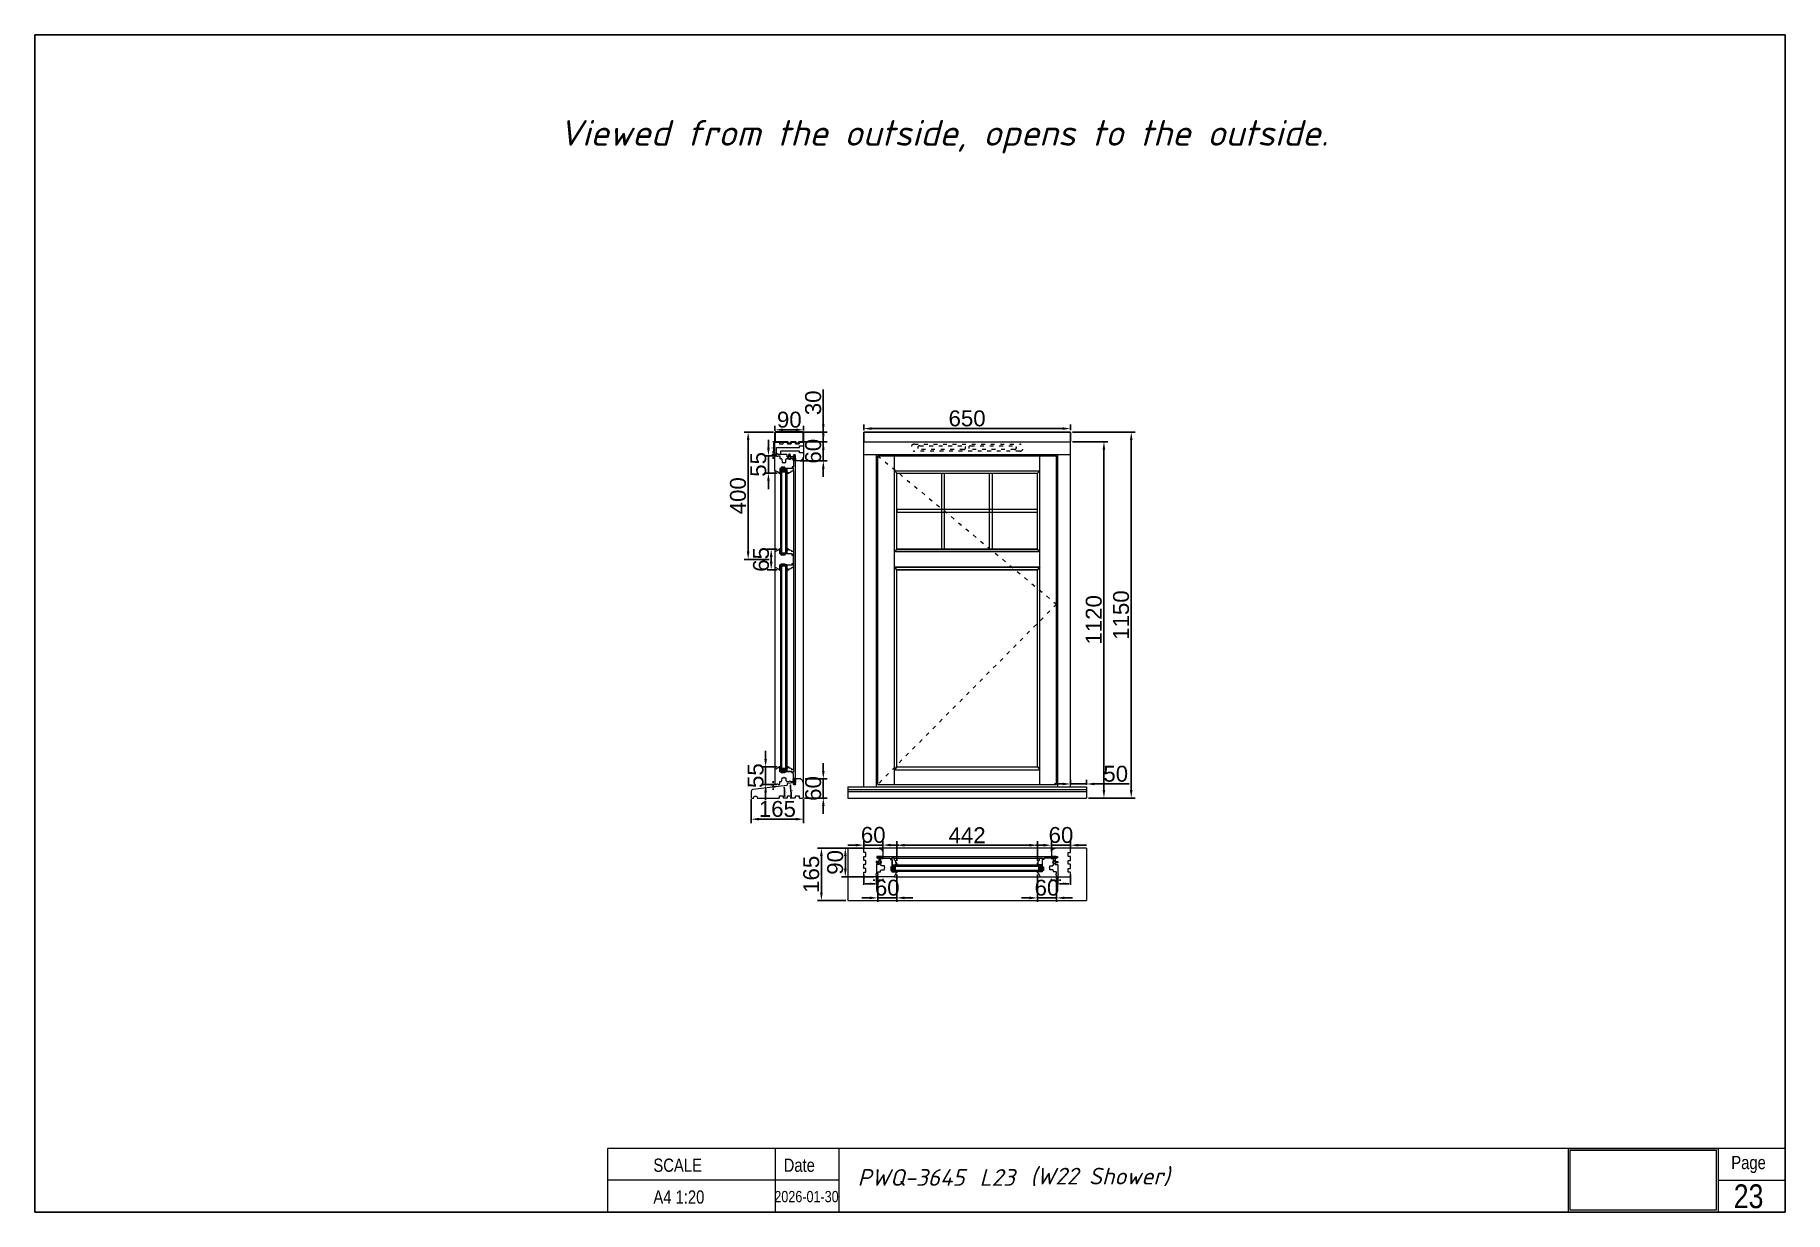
# Model space of a CAD drawing. Header units: millimetres. Extents: x 0 to 182016, y 11 to 3710.
# Drawn here: x 134940 to 140439, y 11 to 3710 of the extents above; entities that cross this region are included whole.
import ezdxf

# ---------------------------------------------------------------- set-up
doc = ezdxf.new("R2010")
doc.units = ezdxf.units.MM
doc.linetypes.add('ACAD_ISO03W100', pattern=[30, 12, -18])
for name, color, linetype, lineweight in [('Matmenys', 10, 'Continuous', 20), ('OTHER', 251, 'Continuous', 13), ('Stakta', 7, 'Continuous', 25), ('Testinės profilio linijos', 7, 'Continuous', 5)]:
    doc.layers.add(name, color=color, linetype=linetype, lineweight=lineweight)
doc.layers.add('Stiklo paketas', color=7, linetype='Continuous')
doc.styles.add('ROMANS', font='stylu.ttf', dxfattribs={"oblique": 15})
doc.styles.get("Standard").update_dxf_attribs({"font": 'arial.ttf'})
doc.dimstyles.new('2', dxfattribs={"dimscale": 2, "dimtxt": 2.5, "dimasz": 2.5, "dimexe": 1.25, "dimexo": 0.625, "dimtad": 1, "dimtxsty": 'Standard', "dimcen": 2.5, "dimadec": 0, "dimazin": 0, "dimtfac": 1, "dimtmove": 0, "dimatfit": 3, "dimfxl": 1, "dimarcsym": 0})
doc.dimstyles.new('Padidinti matmenys', dxfattribs={"dimscale": 10, "dimtxt": 5, "dimasz": 2.5, "dimexe": 1.25, "dimexo": 0.625, "dimtad": 1, "dimdec": 1, "dimtxsty": 'Standard', "dimcen": 2.5, "dimadec": 0, "dimazin": 0, "dimtfac": 1, "dimtdec": 1, "dimtmove": 0, "dimatfit": 3, "dimfxl": 1, "dimarcsym": 0})
picture_1 = doc.add_image_def('image1.jpeg', size_in_pixel=(1233, 506))

msp = doc.modelspace()

# ---------------------------------------------------------------- texts
at = {"lineweight": 0, "width": 0.8}
for s, p in [('SCALE', (136882.7304223, 137.2134153)), ('Date', (137292.1217994, 137.2134153)), ('Page', (140270.0371292, 145.6096254)), ('A4 1:20', (136882.7304223, 37.2009752))]:
    msp.add_text(s, height=41.62239482, dxfattribs=at).set_placement(p)
at = {"color": 1, "lineweight": 0, "width": 0.8}
msp.add_text('23', height=74.92031068, dxfattribs=at).set_placement((140277.7801214, 22.9923243))
at = {"lineweight": 0, "insert": (136585.7323423, 3443.1762634), "char_height": 80.838163663, "attachment_point": 1, "style": 'ROMANS'}
msp.add_mtext('{\\fISOCPEUR|b0|i0|c186|p34;Viewed from the outside, opens to the outside.}', dxfattribs=at)
at = {"color": 0, "lineweight": 0, "char_height": 52.538446824, "attachment_point": 1, "style": 'ROMANS'}
for s, insert, width in [('{\\fISOCPEUR|b0|i0|c186|p34;\\C256;L23 }', (137907.7863958, 145.8257351), 130.666239348), ('{\\fISOCPEUR|b0|i0|c186|p34;\\C256;(W22 Shower) }', (138067.458195, 150.0321815), 1707.405476263)]:
    msp.add_mtext(s, dxfattribs=dict(at, insert=insert, width=width))

# ---------------------------------------------------------------- blocks, each defined once
blk = doc.blocks.new('Užsakymo nr')
at = {"color": 0, "lineweight": 0, "insert": (5198.7, 20217.8), "char_height": 52.538, "width": 1187.405, "attachment_point": 1, "style": 'ROMANS'}
blk.add_mtext('{\\fISOCPEUR|b0|i0|c0|p34;\\C256;PWQ-3645}', dxfattribs=at)
blk = doc.blocks.new('Date')
at = {"lineweight": 0, "width": 0.8}
blk.add_text('2026-01-30', height=35.38, dxfattribs=at).set_placement((4937.1, 20113.7))
blk = doc.blocks.new('*D1888')
at = {"layer": 'Defpoints', "color": 0, "transparency": 16777216}
for p in [(137543.6, 1073.3), (137583.6, 1067.8), (137583.6, 1042.1)]:
    blk.add_point(p, dxfattribs=at)
at = {"layer": 'Matmenys', "color": 0, "lineweight": -2, "transparency": 16777216}
for p, q in [((137543.6, 1072.1), (137543.6, 1039.6)), ((137583.6, 1066.6), (137583.6, 1039.6)), ((137548.6, 1042.1), (137578.6, 1042.1))]:
    blk.add_line(p, q, dxfattribs=at)
at = {"layer": 'Matmenys', "color": 0, "transparency": 16777216}
for points in [[(137548.6, 1043), (137548.6, 1041.3), (137543.6, 1042.1)], [(137578.6, 1043), (137578.6, 1041.3), (137583.6, 1042.1)]]:
    blk.add_solid(points, dxfattribs=at)
at = {"layer": 'Matmenys', "color": 0, "lineweight": 5, "transparency": 16777216, "insert": (137563.6, 1045.9), "char_height": 5, "attachment_point": 5}
blk.add_mtext('40', dxfattribs=at)
blk = doc.blocks.new('*D1889')
at = {"color": 0, "lineweight": -2, "transparency": 16777216}
for p, q in [((137518.6, 1164.2), (137493.6, 1164.2)), ((137543.6, 1152.6), (137543.6, 1176.7)), ((137543.6, 1164.2), (137603.6, 1164.2)), ((137603.6, 1144.1), (137603.6, 1176.7)), ((137628.6, 1164.2), (137653.6, 1164.2))]:
    blk.add_line(p, q, dxfattribs=at)
at = {"color": 0, "transparency": 16777216}
for points in [[(137518.6, 1168.3), (137518.6, 1160), (137543.6, 1164.2)], [(137628.6, 1168.3), (137628.6, 1160), (137603.6, 1164.2)]]:
    blk.add_solid(points, dxfattribs=at)
at = {"layer": 'Defpoints', "color": 0, "transparency": 16777216}
for p in [(137603.6, 1164.2), (137543.6, 1146.3), (137603.6, 1137.8)]:
    blk.add_point(p, dxfattribs=at)
at = {"color": 0, "lineweight": 5, "transparency": 16777216, "insert": (137573.6, 1196), "char_height": 50, "attachment_point": 5}
blk.add_mtext('60', dxfattribs=at)
blk = doc.blocks.new('*D1890')
at = {"color": 0, "lineweight": -2, "transparency": 16777216}
for p, q in [((137587.6, 1061.8), (137587.6, 985.7)), ((137647.6, 1072.1), (137647.6, 985.7)), ((137562.6, 998.2), (137537.6, 998.2)), ((137587.6, 998.2), (137647.6, 998.2)), ((137672.6, 998.2), (137697.6, 998.2))]:
    blk.add_line(p, q, dxfattribs=at)
at = {"color": 0, "transparency": 16777216}
for points in [[(137562.6, 1002.4), (137562.6, 994), (137587.6, 998.2)], [(137672.6, 1002.4), (137672.6, 994), (137647.6, 998.2)]]:
    blk.add_solid(points, dxfattribs=at)
at = {"layer": 'Defpoints', "color": 0, "transparency": 16777216}
for p in [(137587.6, 1068.1), (137647.6, 1078.3), (137647.6, 998.2)]:
    blk.add_point(p, dxfattribs=at)
at = {"color": 0, "lineweight": 5, "transparency": 16777216, "insert": (137617.6, 1030), "char_height": 50, "attachment_point": 5}
blk.add_mtext('60', dxfattribs=at)
blk = doc.blocks.new('*D1891')
at = {"color": 0, "lineweight": -2, "transparency": 16777216}
for p, q in [((137540.3, 1154.8), (137473.5, 1154.8)), ((137486, 1089.8), (137486, 1129.8)), ((137576.3, 1064.8), (137473.5, 1064.8))]:
    blk.add_line(p, q, dxfattribs=at)
at = {"color": 0, "transparency": 16777216}
for points in [[(137481.8, 1129.8), (137490.2, 1129.8), (137486, 1154.8)], [(137481.8, 1089.8), (137490.2, 1089.8), (137486, 1064.8)]]:
    blk.add_solid(points, dxfattribs=at)
at = {"layer": 'Defpoints', "color": 0, "transparency": 16777216}
for p in [(137486, 1154.8), (137546.6, 1154.8), (137582.6, 1064.8)]:
    blk.add_point(p, dxfattribs=at)
at = {"color": 0, "lineweight": 5, "transparency": 16777216, "insert": (137454.2, 1109.8), "char_height": 50, "attachment_point": 5, "rotation": 90}
blk.add_mtext('90', dxfattribs=at)
blk = doc.blocks.new('*D1892')
at = {"layer": 'Defpoints', "color": 0, "transparency": 16777216}
for p in [(137583.6, 1067.8), (137587.6, 1068.1), (137587.6, 1054.4)]:
    blk.add_point(p, dxfattribs=at)
at = {"layer": 'Matmenys', "color": 0, "lineweight": -2, "transparency": 16777216}
for p, q in [((137578.6, 1054.4), (137573.6, 1054.4)), ((137583.6, 1066.6), (137583.6, 1051.9)), ((137583.6, 1054.4), (137587.6, 1054.4)), ((137587.6, 1066.8), (137587.6, 1051.9)), ((137592.6, 1054.4), (137607, 1054.4))]:
    blk.add_line(p, q, dxfattribs=at)
at = {"layer": 'Matmenys', "color": 0, "transparency": 16777216}
for points in [[(137578.6, 1055.3), (137578.6, 1053.6), (137583.6, 1054.4)], [(137592.6, 1055.3), (137592.6, 1053.6), (137587.6, 1054.4)]]:
    blk.add_solid(points, dxfattribs=at)
at = {"layer": 'Matmenys', "color": 0, "lineweight": 5, "transparency": 16777216, "insert": (137604, 1058.2), "char_height": 5, "attachment_point": 5}
blk.add_mtext('4', dxfattribs=at)
blk = doc.blocks.new('*D1893')
at = {"layer": 'Defpoints', "color": 0, "transparency": 16777216}
for p in [(138153.6, 1067.8), (138193.6, 1073.3), (138153.6, 1042.1)]:
    blk.add_point(p, dxfattribs=at)
at = {"layer": 'Matmenys', "color": 0, "lineweight": -2, "transparency": 16777216}
for p, q in [((138153.6, 1066.6), (138153.6, 1039.6)), ((138193.6, 1072.1), (138193.6, 1039.6)), ((138188.6, 1042.1), (138158.6, 1042.1))]:
    blk.add_line(p, q, dxfattribs=at)
at = {"layer": 'Matmenys', "color": 0, "transparency": 16777216}
for points in [[(138158.6, 1043), (138158.6, 1041.3), (138153.6, 1042.1)], [(138188.6, 1043), (138188.6, 1041.3), (138193.6, 1042.1)]]:
    blk.add_solid(points, dxfattribs=at)
at = {"layer": 'Matmenys', "color": 0, "lineweight": 5, "transparency": 16777216, "insert": (138173.6, 1045.9), "char_height": 5, "attachment_point": 5}
blk.add_mtext('40', dxfattribs=at)
blk = doc.blocks.new('*D1894')
at = {"color": 0, "lineweight": -2, "transparency": 16777216}
for p, q in [((138108.6, 1163.8), (138083.6, 1163.8)), ((138133.6, 1144.1), (138133.6, 1176.3)), ((138193.6, 1163.8), (138133.6, 1163.8)), ((138193.6, 1152.6), (138193.6, 1176.3)), ((138218.6, 1163.8), (138243.6, 1163.8))]:
    blk.add_line(p, q, dxfattribs=at)
at = {"color": 0, "transparency": 16777216}
for points in [[(138108.6, 1168), (138108.6, 1159.6), (138133.6, 1163.8)], [(138218.6, 1168), (138218.6, 1159.6), (138193.6, 1163.8)]]:
    blk.add_solid(points, dxfattribs=at)
at = {"layer": 'Defpoints', "color": 0, "transparency": 16777216}
for p in [(138133.6, 1163.8), (138133.6, 1137.8), (138193.6, 1146.3)]:
    blk.add_point(p, dxfattribs=at)
at = {"color": 0, "lineweight": 5, "transparency": 16777216, "insert": (138163.6, 1195.6), "char_height": 50, "attachment_point": 5}
blk.add_mtext('60', dxfattribs=at)
blk = doc.blocks.new('*D1895')
at = {"color": 0, "lineweight": -2, "transparency": 16777216}
for p, q in [((138089.6, 1072.1), (138089.6, 985.7)), ((138149.6, 1061.8), (138149.6, 985.7)), ((138064.6, 998.2), (138039.6, 998.2)), ((138149.6, 998.2), (138089.6, 998.2)), ((138174.6, 998.2), (138199.6, 998.2))]:
    blk.add_line(p, q, dxfattribs=at)
at = {"color": 0, "transparency": 16777216}
for points in [[(138064.6, 1002.4), (138064.6, 994), (138089.6, 998.2)], [(138174.6, 1002.4), (138174.6, 994), (138149.6, 998.2)]]:
    blk.add_solid(points, dxfattribs=at)
at = {"layer": 'Defpoints', "color": 0, "transparency": 16777216}
for p in [(138089.6, 1078.3), (138149.6, 1068.1), (138089.6, 998.2)]:
    blk.add_point(p, dxfattribs=at)
at = {"color": 0, "lineweight": 5, "transparency": 16777216, "insert": (138119.6, 1030), "char_height": 50, "attachment_point": 5}
blk.add_mtext('60', dxfattribs=at)
blk = doc.blocks.new('*D1896')
at = {"layer": 'Defpoints', "color": 0, "transparency": 16777216}
for p in [(138149.6, 1067.8), (138149.6, 1054.4), (138153.6, 1067.8)]:
    blk.add_point(p, dxfattribs=at)
at = {"layer": 'Matmenys', "color": 0, "lineweight": -2, "transparency": 16777216}
for p, q in [((138144.6, 1054.4), (138130.2, 1054.4)), ((138149.6, 1066.6), (138149.6, 1051.9)), ((138153.6, 1054.4), (138149.6, 1054.4)), ((138153.6, 1066.6), (138153.6, 1051.9)), ((138158.6, 1054.4), (138163.6, 1054.4))]:
    blk.add_line(p, q, dxfattribs=at)
at = {"layer": 'Matmenys', "color": 0, "transparency": 16777216}
for points in [[(138144.6, 1055.3), (138144.6, 1053.6), (138149.6, 1054.4)], [(138158.6, 1055.3), (138158.6, 1053.6), (138153.6, 1054.4)]]:
    blk.add_solid(points, dxfattribs=at)
at = {"layer": 'Matmenys', "color": 0, "lineweight": 5, "transparency": 16777216, "insert": (138133.2, 1058.2), "char_height": 5, "attachment_point": 5}
blk.add_mtext('4', dxfattribs=at)
blk = doc.blocks.new('*D1897')
at = {"color": 0, "lineweight": -2, "transparency": 16777216}
for p, q in [((137543.6, 2468.4), (137543.6, 2485.8)), ((138193.6, 2468.4), (138193.6, 2485.8)), ((137568.6, 2473.3), (138168.6, 2473.3))]:
    blk.add_line(p, q, dxfattribs=at)
at = {"color": 0, "transparency": 16777216}
for points in [[(137568.6, 2477.5), (137568.6, 2469.2), (137543.6, 2473.3)], [(138168.6, 2477.5), (138168.6, 2469.2), (138193.6, 2473.3)]]:
    blk.add_solid(points, dxfattribs=at)
at = {"layer": 'Defpoints', "color": 0, "transparency": 16777216}
for p in [(137543.6, 2462.2), (138193.6, 2473.3), (138193.6, 2462.2)]:
    blk.add_point(p, dxfattribs=at)
at = {"color": 0, "lineweight": 5, "transparency": 16777216, "insert": (137868.6, 2505.1), "char_height": 50, "attachment_point": 5}
blk.add_mtext('650', dxfattribs=at)
blk = doc.blocks.new('*D1898')
at = {"color": 0, "lineweight": -2, "transparency": 16777216}
for p, q in [((138199.8, 2432.2), (138311.1, 2432.2)), ((138298.6, 2407.2), (138298.6, 1337.2)), ((138249.8, 1312.2), (138311.1, 1312.2))]:
    blk.add_line(p, q, dxfattribs=at)
at = {"color": 0, "transparency": 16777216}
for points in [[(138294.4, 2407.2), (138302.7, 2407.2), (138298.6, 2432.2)], [(138294.4, 1337.2), (138302.7, 1337.2), (138298.6, 1312.2)]]:
    blk.add_solid(points, dxfattribs=at)
at = {"layer": 'Defpoints', "color": 0, "transparency": 16777216}
for p in [(138193.6, 2432.2), (138243.6, 1312.2), (138298.6, 1312.2)]:
    blk.add_point(p, dxfattribs=at)
at = {"color": 0, "lineweight": 5, "transparency": 16777216, "insert": (138266.8, 1872.2), "char_height": 50, "attachment_point": 5, "rotation": 90}
blk.add_mtext('1120', dxfattribs=at)
blk = doc.blocks.new('*D2130')
at = {"color": 0, "lineweight": -2, "transparency": 16777216}
for p, q in [((137487.3, 1154.8), (137398.3, 1154.8)), ((137410.8, 1129.8), (137410.8, 1014.8)), ((137487.3, 989.8), (137398.3, 989.8))]:
    blk.add_line(p, q, dxfattribs=at)
at = {"color": 0, "transparency": 16777216}
for points in [[(137406.6, 1129.8), (137414.9, 1129.8), (137410.8, 1154.8)], [(137406.6, 1014.8), (137414.9, 1014.8), (137410.8, 989.8)]]:
    blk.add_solid(points, dxfattribs=at)
at = {"layer": 'Defpoints', "color": 0, "transparency": 16777216}
for p in [(137493.6, 1154.8), (137410.8, 989.8), (137493.6, 989.8)]:
    blk.add_point(p, dxfattribs=at)
at = {"color": 0, "lineweight": 5, "transparency": 16777216, "insert": (137379, 1072.3), "char_height": 50, "attachment_point": 5, "rotation": 90}
blk.add_mtext('165', dxfattribs=at)
blk = doc.blocks.new('*D1899')
at = {"layer": 'Defpoints', "color": 0, "transparency": 16777216}
for p in [(137273.4, 2432.2), (137261, 2392.2), (137267.9, 2392.2)]:
    blk.add_point(p, dxfattribs=at)
at = {"layer": 'Matmenys', "color": 0, "lineweight": -2, "transparency": 16777216}
for p, q in [((137272.1, 2432.2), (137258.5, 2432.2)), ((137261, 2427.2), (137261, 2397.2)), ((137266.6, 2392.2), (137258.5, 2392.2))]:
    blk.add_line(p, q, dxfattribs=at)
at = {"layer": 'Matmenys', "color": 0, "transparency": 16777216}
for points in [[(137260.2, 2427.2), (137261.9, 2427.2), (137261, 2432.2)], [(137260.2, 2397.2), (137261.9, 2397.2), (137261, 2392.2)]]:
    blk.add_solid(points, dxfattribs=at)
at = {"layer": 'Matmenys', "color": 0, "lineweight": 5, "transparency": 16777216, "insert": (137257.2, 2412.2), "char_height": 5, "attachment_point": 5, "rotation": 90}
blk.add_mtext('40', dxfattribs=at)
blk = doc.blocks.new('*D1900')
at = {"color": 0, "lineweight": -2, "transparency": 16777216}
for p, q in [((137416.8, 2457.2), (137416.8, 2482.2)), ((137352.6, 2432.2), (137429.3, 2432.2)), ((137416.8, 2432.2), (137416.8, 2372.2)), ((137344.1, 2372.2), (137429.3, 2372.2)), ((137416.8, 2347.2), (137416.8, 2322.2))]:
    blk.add_line(p, q, dxfattribs=at)
at = {"color": 0, "transparency": 16777216}
for points in [[(137412.6, 2457.2), (137420.9, 2457.2), (137416.8, 2432.2)], [(137412.6, 2347.2), (137420.9, 2347.2), (137416.8, 2372.2)]]:
    blk.add_solid(points, dxfattribs=at)
at = {"layer": 'Defpoints', "color": 0, "transparency": 16777216}
for p in [(137346.4, 2432.2), (137337.9, 2372.2), (137416.8, 2372.2)]:
    blk.add_point(p, dxfattribs=at)
at = {"color": 0, "lineweight": 5, "transparency": 16777216, "insert": (137385, 2402.2), "char_height": 50, "attachment_point": 5, "rotation": 90}
blk.add_mtext('60', dxfattribs=at)
blk = doc.blocks.new('*D1901')
at = {"color": 0, "lineweight": -2, "transparency": 16777216}
for p, q in [((137244.3, 2413.2), (137244.3, 2438.2)), ((137270.4, 2388.2), (137231.8, 2388.2)), ((137244.3, 2333.2), (137244.3, 2388.2)), ((137272.1, 2333.2), (137231.8, 2333.2)), ((137244.3, 2308.2), (137244.3, 2283.2))]:
    blk.add_line(p, q, dxfattribs=at)
at = {"color": 0, "transparency": 16777216}
for points in [[(137240.2, 2413.2), (137248.5, 2413.2), (137244.3, 2388.2)], [(137240.2, 2308.2), (137248.5, 2308.2), (137244.3, 2333.2)]]:
    blk.add_solid(points, dxfattribs=at)
at = {"layer": 'Defpoints', "color": 0, "transparency": 16777216}
for p in [(137244.3, 2388.2), (137276.6, 2388.2), (137278.4, 2333.2)]:
    blk.add_point(p, dxfattribs=at)
at = {"color": 0, "lineweight": 5, "transparency": 16777216, "insert": (137212.7, 2360.7), "char_height": 50, "attachment_point": 5, "rotation": 90}
blk.add_mtext('55', dxfattribs=at)
blk = doc.blocks.new('*D1902')
at = {"color": 0, "lineweight": -2, "transparency": 16777216}
for p, q in [((137264.9, 2466.4), (137264.9, 2481.9)), ((137354.9, 2467.6), (137354.9, 2481.9)), ((137289.9, 2469.4), (137329.9, 2469.4))]:
    blk.add_line(p, q, dxfattribs=at)
at = {"color": 0, "transparency": 16777216}
for points in [[(137289.9, 2473.5), (137289.9, 2465.2), (137264.9, 2469.4)], [(137329.9, 2473.5), (137329.9, 2465.2), (137354.9, 2469.4)]]:
    blk.add_solid(points, dxfattribs=at)
at = {"layer": 'Defpoints', "color": 0, "transparency": 16777216}
for p in [(137264.9, 2460.2), (137354.9, 2469.4), (137354.9, 2461.3)]:
    blk.add_point(p, dxfattribs=at)
at = {"color": 0, "lineweight": 5, "transparency": 16777216, "insert": (137309.9, 2501.1), "char_height": 50, "attachment_point": 5}
blk.add_mtext('90', dxfattribs=at)
blk = doc.blocks.new('*D1903')
at = {"layer": 'Defpoints', "color": 0, "transparency": 16777216}
for p in [(137258.7, 2388.2), (137267.9, 2392.2), (137268.1, 2388.2)]:
    blk.add_point(p, dxfattribs=at)
at = {"layer": 'Matmenys', "color": 0, "lineweight": -2, "transparency": 16777216}
for p, q in [((137266.6, 2392.2), (137256.2, 2392.2)), ((137266.9, 2388.2), (137256.2, 2388.2)), ((137258.7, 2397.2), (137258.7, 2402.2)), ((137258.7, 2392.2), (137258.7, 2388.2)), ((137258.7, 2383.2), (137258.7, 2378.2))]:
    blk.add_line(p, q, dxfattribs=at)
at = {"layer": 'Matmenys', "color": 0, "transparency": 16777216}
for points in [[(137257.9, 2397.2), (137259.6, 2397.2), (137258.7, 2392.2)], [(137257.9, 2383.2), (137259.6, 2383.2), (137258.7, 2388.2)]]:
    blk.add_solid(points, dxfattribs=at)
at = {"layer": 'Matmenys', "color": 0, "lineweight": 5, "transparency": 16777216, "insert": (137255, 2390.2), "char_height": 5, "attachment_point": 5, "rotation": 90}
blk.add_mtext('4', dxfattribs=at)
blk = doc.blocks.new('*D1904')
at = {"color": 0, "lineweight": -2, "transparency": 16777216}
for p, q in [((137416.8, 1397.2), (137416.8, 1422.2)), ((137360.1, 1372.2), (137429.3, 1372.2)), ((137416.8, 1372.2), (137416.8, 1312.2)), ((137358.1, 1312.2), (137429.3, 1312.2)), ((137416.8, 1287.2), (137416.8, 1262.2))]:
    blk.add_line(p, q, dxfattribs=at)
at = {"color": 0, "transparency": 16777216}
for points in [[(137412.6, 1397.2), (137420.9, 1397.2), (137416.8, 1372.2)], [(137412.6, 1287.2), (137420.9, 1287.2), (137416.8, 1312.2)]]:
    blk.add_solid(points, dxfattribs=at)
at = {"layer": 'Defpoints', "color": 0, "transparency": 16777216}
for p in [(137353.9, 1372.2), (137351.9, 1312.2), (137416.8, 1312.2)]:
    blk.add_point(p, dxfattribs=at)
at = {"color": 0, "lineweight": 5, "transparency": 16777216, "insert": (137385, 1342.2), "char_height": 50, "attachment_point": 5, "rotation": 90}
blk.add_mtext('60', dxfattribs=at)
blk = doc.blocks.new('*D1905')
at = {"color": 0, "lineweight": -2, "transparency": 16777216}
for p, q in [((137189.9, 1308.9), (137189.9, 1233.2)), ((137354.9, 1308.9), (137354.9, 1233.2)), ((137329.9, 1245.7), (137214.9, 1245.7))]:
    blk.add_line(p, q, dxfattribs=at)
at = {"color": 0, "transparency": 16777216}
for points in [[(137214.9, 1249.9), (137214.9, 1241.5), (137189.9, 1245.7)], [(137329.9, 1249.9), (137329.9, 1241.5), (137354.9, 1245.7)]]:
    blk.add_solid(points, dxfattribs=at)
at = {"layer": 'Defpoints', "color": 0, "transparency": 16777216}
for p in [(137189.9, 1315.2), (137354.9, 1315.2), (137189.9, 1245.7)]:
    blk.add_point(p, dxfattribs=at)
at = {"color": 0, "lineweight": 5, "transparency": 16777216, "insert": (137272.4, 1277.5), "char_height": 50, "attachment_point": 5}
blk.add_mtext('165', dxfattribs=at)
blk = doc.blocks.new('*D1906')
at = {"layer": 'Defpoints', "color": 0, "transparency": 16777216}
for p in [(137258.7, 1347.5), (137266.7, 1347.5), (137268.3, 1355)]:
    blk.add_point(p, dxfattribs=at)
at = {"layer": 'Matmenys', "color": 0, "lineweight": -2, "transparency": 16777216}
for p, q in [((137267.1, 1355), (137256.2, 1355)), ((137265.4, 1347.5), (137256.2, 1347.5)), ((137258.7, 1360), (137258.7, 1365)), ((137258.7, 1355), (137258.7, 1347.5)), ((137258.7, 1342.5), (137258.7, 1337.5))]:
    blk.add_line(p, q, dxfattribs=at)
at = {"layer": 'Matmenys', "color": 0, "transparency": 16777216}
for points in [[(137257.9, 1360), (137259.6, 1360), (137258.7, 1355)], [(137257.9, 1342.5), (137259.6, 1342.5), (137258.7, 1347.5)]]:
    blk.add_solid(points, dxfattribs=at)
at = {"layer": 'Matmenys', "color": 0, "lineweight": 5, "transparency": 16777216, "insert": (137254.5, 1351.2), "char_height": 5, "attachment_point": 5, "rotation": 90}
blk.add_mtext('7,45', dxfattribs=at)
blk = doc.blocks.new('*D1907')
at = {"layer": 'Defpoints', "color": 0, "transparency": 16777216}
for p in [(137266.7, 1347.5), (137295.1, 1325.2), (137302, 1351.9), (137291.9, 1312.4), (137302.9, 1312.4)]:
    blk.add_point(p, dxfattribs=at)
at = {"layer": 'Matmenys', "color": 0, "lineweight": -2, "transparency": 16777216}
blk.add_arc((136980.4, 1312.4), 315, 0.9094, 6.0906, dxfattribs=at)
at = {"layer": 'Matmenys', "color": 0, "transparency": 16777216}
for points in [[(137292.8, 1345.7), (137294.5, 1345.9), (137293.1, 1350.8)], [(137296.2, 1317.4), (137294.5, 1317.4), (137295.4, 1312.4)]]:
    blk.add_solid(points, dxfattribs=at)
at = {"layer": 'Matmenys', "color": 0, "lineweight": 5, "transparency": 16777216, "insert": (137298.6, 1331.8), "char_height": 5, "attachment_point": 5, "rotation": 273.5}
blk.add_mtext('7°', dxfattribs=at)
blk = doc.blocks.new('*D1908')
at = {"layer": 'Defpoints', "color": 0, "transparency": 16777216}
for p in [(137303.8, 1357.4), (137315.3, 1327.8), (137324.4, 1360), (137316.9, 1312.4), (137327.9, 1312.4)]:
    blk.add_point(p, dxfattribs=at)
at = {"layer": 'Matmenys', "color": 0, "lineweight": -2, "transparency": 16777216}
blk.add_line((137315.6, 1312.4), (137313.1, 1312.4), dxfattribs=at)
blk.add_arc((136936.7, 1312.4), 378.8, 0.7562, 6.2438, dxfattribs=at)
at = {"layer": 'Matmenys', "color": 0, "transparency": 16777216}
for points in [[(137312.5, 1353.5), (137314.2, 1353.7), (137312.8, 1358.5)], [(137316.4, 1317.4), (137314.7, 1317.4), (137315.6, 1312.4)]]:
    blk.add_solid(points, dxfattribs=at)
at = {"layer": 'Matmenys', "color": 0, "lineweight": 5, "transparency": 16777216, "insert": (137318.6, 1335.7), "char_height": 5, "attachment_point": 5, "rotation": 273.5}
blk.add_mtext('7°', dxfattribs=at)
blk = doc.blocks.new('*D2131')
at = {"color": 0, "lineweight": -2, "transparency": 16777216}
for p, q in [((137235.6, 1435), (137235.6, 1460)), ((137272.2, 1410), (137223.1, 1410)), ((137235.6, 1355), (137235.6, 1410)), ((137259.6, 1355), (137223.1, 1355)), ((137235.6, 1330), (137235.6, 1305))]:
    blk.add_line(p, q, dxfattribs=at)
at = {"color": 0, "transparency": 16777216}
for points in [[(137231.4, 1435), (137239.7, 1435), (137235.6, 1410)], [(137231.4, 1330), (137239.7, 1330), (137235.6, 1355)]]:
    blk.add_solid(points, dxfattribs=at)
at = {"layer": 'Defpoints', "color": 0, "transparency": 16777216}
for p in [(137235.6, 1410), (137278.4, 1410), (137265.9, 1355)]:
    blk.add_point(p, dxfattribs=at)
at = {"color": 0, "lineweight": 5, "transparency": 16777216, "insert": (137203.9, 1382.5), "char_height": 50, "attachment_point": 5, "rotation": 90}
blk.add_mtext('55', dxfattribs=at)
blk = doc.blocks.new('*D1909')
at = {"color": 0, "lineweight": -2, "transparency": 16777216}
for p, q in [((137647.6, 1114.6), (137647.6, 1176.3)), ((137672.6, 1163.8), (138064.6, 1163.8)), ((138089.6, 1114.6), (138089.6, 1176.3))]:
    blk.add_line(p, q, dxfattribs=at)
at = {"color": 0, "transparency": 16777216}
for points in [[(137672.6, 1168), (137672.6, 1159.6), (137647.6, 1163.8)], [(138064.6, 1168), (138064.6, 1159.6), (138089.6, 1163.8)]]:
    blk.add_solid(points, dxfattribs=at)
at = {"layer": 'Defpoints', "color": 0, "transparency": 16777216}
for p in [(138089.6, 1163.8), (137647.6, 1108.3), (138089.6, 1108.3)]:
    blk.add_point(p, dxfattribs=at)
at = {"color": 0, "lineweight": 5, "transparency": 16777216, "insert": (137868.6, 1195.2), "char_height": 50, "attachment_point": 5}
blk.add_mtext('442', dxfattribs=at)
blk = doc.blocks.new('*D2132')
at = {"color": 0, "lineweight": -2, "ltscale": 0.1, "transparency": 16777216}
for p, q in [((138168.6, 1356.3), (138143.6, 1356.3)), ((138193.6, 1353.8), (138193.6, 1368.8)), ((138193.6, 1356.3), (138243.6, 1356.3)), ((138243.6, 1353.8), (138243.6, 1368.8)), ((138268.6, 1356.3), (138377.5, 1356.3))]:
    blk.add_line(p, q, dxfattribs=at)
at = {"color": 0, "ltscale": 0.1, "transparency": 16777216}
for points in [[(138168.6, 1360.5), (138168.6, 1352.2), (138193.6, 1356.3)], [(138268.6, 1360.5), (138268.6, 1352.2), (138243.6, 1356.3)]]:
    blk.add_solid(points, dxfattribs=at)
at = {"layer": 'Defpoints', "color": 0, "ltscale": 0.1, "transparency": 16777216}
for p in [(138193.6, 1347.5), (138243.6, 1356.3), (138243.6, 1347.5)]:
    blk.add_point(p, dxfattribs=at)
at = {"color": 0, "ltscale": 0.1, "transparency": 16777216, "insert": (138335.6, 1388.1), "char_height": 50, "attachment_point": 5}
blk.add_mtext('50', dxfattribs=at)
blk = doc.blocks.new('*D2133')
at = {"color": 0, "lineweight": -2, "ltscale": 0.1, "transparency": 16777216}
for p, q in [((137416.8, 2487.2), (137416.8, 2596.1)), ((137356.8, 2462.2), (137429.3, 2462.2)), ((137356.8, 2432.2), (137429.3, 2432.2)), ((137416.8, 2432.2), (137416.8, 2462.2)), ((137416.8, 2407.2), (137416.8, 2382.2))]:
    blk.add_line(p, q, dxfattribs=at)
at = {"color": 0, "ltscale": 0.1, "transparency": 16777216}
for points in [[(137412.6, 2487.2), (137420.9, 2487.2), (137416.8, 2462.2)], [(137412.6, 2407.2), (137420.9, 2407.2), (137416.8, 2432.2)]]:
    blk.add_solid(points, dxfattribs=at)
at = {"layer": 'Defpoints', "color": 0, "ltscale": 0.1, "transparency": 16777216}
for p in [(137350.6, 2462.2), (137350.6, 2432.2), (137416.8, 2462.2)]:
    blk.add_point(p, dxfattribs=at)
at = {"color": 0, "ltscale": 0.1, "transparency": 16777216, "insert": (137385, 2554.2), "char_height": 50, "attachment_point": 5, "rotation": 90}
blk.add_mtext('30', dxfattribs=at)
blk = doc.blocks.new('*D2134')
at = {"color": 0, "lineweight": -2, "ltscale": 0.1, "transparency": 16777216}
for p, q in [((138199.8, 2462.2), (138396.9, 2462.2)), ((138384.4, 2437.2), (138384.4, 1337.2)), ((138249.8, 1312.2), (138396.9, 1312.2))]:
    blk.add_line(p, q, dxfattribs=at)
at = {"color": 0, "ltscale": 0.1, "transparency": 16777216}
for points in [[(138380.3, 2437.2), (138388.6, 2437.2), (138384.4, 2462.2)], [(138380.3, 1337.2), (138388.6, 1337.2), (138384.4, 1312.2)]]:
    blk.add_solid(points, dxfattribs=at)
at = {"layer": 'Defpoints', "color": 0, "ltscale": 0.1, "transparency": 16777216}
for p in [(138193.6, 2462.2), (138243.6, 1312.2), (138384.4, 1312.2)]:
    blk.add_point(p, dxfattribs=at)
at = {"color": 0, "ltscale": 0.1, "transparency": 16777216, "insert": (138352.6, 1887.2), "char_height": 50, "attachment_point": 5, "rotation": 90}
blk.add_mtext('1150', dxfattribs=at)
blk = doc.blocks.new('tv')
at = {"linetype": 'ACAD_ISO03W100', "lineweight": 5}
for p, q in [((29400.1, 41533.7), (29731.1, 41533.7)), ((29731.1, 41511.7), (29400.1, 41511.7))]:
    blk.add_line(p, q, dxfattribs=at)
for points in [[(29416.6, 41528.7), (29554.6, 41528.7, -1), (29554.6, 41516.7), (29416.6, 41516.7, -1)], [(29576.6, 41516.7, -1), (29576.6, 41528.7), (29714.6, 41528.7, -1), (29714.6, 41516.7)]]:
    blk.add_lwpolyline(points, format="xyb", close=True, dxfattribs=at)
for centre, start, end in [((29400.1, 41522.7), 90, 270), ((29731.1, 41522.7), 270, 90)]:
    blk.add_arc(centre, 11, start, end, dxfattribs=at)
blk = doc.blocks.new('*D1959')
at = {"color": 0, "lineweight": -2, "ltscale": 0.1, "transparency": 16777216}
for p, q in [((137272.1, 2094.7), (137240.5, 2094.7)), ((137253, 2054.7), (137253, 2069.7)), ((137272.2, 2029.7), (137240.5, 2029.7))]:
    blk.add_line(p, q, dxfattribs=at)
at = {"color": 0, "ltscale": 0.1, "transparency": 16777216}
for points in [[(137248.9, 2069.7), (137257.2, 2069.7), (137253, 2094.7)], [(137248.9, 2054.7), (137257.2, 2054.7), (137253, 2029.7)]]:
    blk.add_solid(points, dxfattribs=at)
at = {"layer": 'Defpoints', "color": 0, "ltscale": 0.1, "transparency": 16777216}
for p in [(137253, 2094.7), (137278.4, 2094.7), (137278.4, 2029.7)]:
    blk.add_point(p, dxfattribs=at)
at = {"color": 0, "ltscale": 0.1, "transparency": 16777216, "insert": (137221.2, 2062.2), "char_height": 50, "attachment_point": 5, "rotation": 90}
blk.add_mtext('65', dxfattribs=at)
blk = doc.blocks.new('*D1960')
at = {"color": 0, "lineweight": -2, "ltscale": 0.1, "transparency": 16777216}
for p, q in [((137260.7, 2462.2), (137168.1, 2462.2)), ((137180.6, 2087.2), (137180.6, 2437.2)), ((137246.8, 2062.2), (137168.1, 2062.2))]:
    blk.add_line(p, q, dxfattribs=at)
at = {"color": 0, "ltscale": 0.1, "transparency": 16777216}
for points in [[(137176.4, 2437.2), (137184.7, 2437.2), (137180.6, 2462.2)], [(137176.4, 2087.2), (137184.7, 2087.2), (137180.6, 2062.2)]]:
    blk.add_solid(points, dxfattribs=at)
at = {"layer": 'Defpoints', "color": 0, "ltscale": 0.1, "transparency": 16777216}
for p in [(137180.6, 2462.2), (137266.9, 2462.2), (137253, 2062.2)]:
    blk.add_point(p, dxfattribs=at)
at = {"color": 0, "ltscale": 0.1, "transparency": 16777216, "insert": (137148.8, 2262.2), "char_height": 50, "attachment_point": 5, "rotation": 90}
blk.add_mtext('400', dxfattribs=at)

# ---------------------------------------------------------------- dimensions: what is measured, and where the dimension line sits
at = {"color": 1, "ltscale": 0.1}
for base, p1, p2, picture, middle in [((137416.7676577, 2462.192222), (137350.5639505, 2432.192222), (137350.5639505, 2462.192222), '*D2133', (137384.9719551, 2554.1516354)), ((137180.5714358, 2462.192222), (137253.024312, 2062.1690019), (137266.9084388, 2462.192222), '*D1960', (137148.7927864, 2262.180612))]:
    dim = msp.add_linear_dim(base=base, p1=p1, p2=p2, angle=90, dimstyle='Padidinti matmenys', dxfattribs=at)
    dim.commit()
    dim.dimension.update_dxf_attribs({"geometry": picture, "text_midpoint": middle})
at = {"color": 1, "lineweight": 5}
for base, p1, p2, picture, middle in [((137354.9084388, 2469.3631157), (137264.9084388, 2460.192222), (137354.9084388, 2461.3435327), '*D1902', (137309.9084388, 2469.3631157)), ((138133.5822219, 1163.804424), (138193.5822219, 1146.3116468), (138133.5822219, 1137.8116468), '*D1894', (138163.5822219, 1163.804424)), ((138089.5822219, 998.201914), (138149.5822219, 1068.0616468), (138089.5822219, 1078.3116468), '*D1895', (138119.5822219, 998.201914))]:
    dim = msp.add_linear_dim(base=base, p1=p1, p2=p2, dimstyle='Padidinti matmenys', dxfattribs=at)
    dim.commit()
    dim.dimension.update_dxf_attribs({"geometry": picture, "text_midpoint": middle, "dimtype": 160})
for base, p1, p2, picture, middle in [((138193.5822219, 2473.3307221), (137543.5933248, 2462.192222), (138193.5822219, 2462.192222), '*D1897', (137868.5877734, 2505.1093715)), ((137189.899676, 1245.6961139), (137354.899676, 1315.1617728), (137189.899676, 1315.1617728), '*D1905', (137272.399676, 1277.4747633)), ((138089.5822219, 1163.804424), (137647.5933252, 1108.3116468), (138089.5822219, 1108.3116468), '*D1909', (137868.5877735, 1195.1567432))]:
    dim = msp.add_linear_dim(base=base, p1=p1, p2=p2, dimstyle='Padidinti matmenys', dxfattribs=at)
    dim.commit()
    dim.dimension.update_dxf_attribs({"geometry": picture, "text_midpoint": middle})
for base, p1, p2, angle, picture, middle in [((137416.7676577, 2372.1922216), (137346.3996738, 2432.1922216), (137337.8996738, 2372.1922216), 90, '*D1900', (137416.7676577, 2402.1922216)), ((137244.3281703, 2388.1922216), (137278.3996738, 2333.1922216), (137276.6496738, 2388.1922216), 90, '*D1901', (137244.3281703, 2360.6922216)), ((138298.5556483, 1312.1617728), (138193.5822219, 2432.192222), (138243.5822219, 1312.1617728), 90, '*D1898', (138298.5556483, 1872.1769974)), ((137235.558737, 1409.9617728), (137265.8996738, 1354.9617728), (137278.4040563, 1409.9617728), 90, '*D2131', (137235.558737, 1382.4617728)), ((137416.7676577, 1312.1617728), (137353.8996738, 1372.1617728), (137351.899676, 1312.1617728), 90, '*D1904', (137416.7676577, 1342.1617728)), ((137603.5933252, 1164.178653), (137543.5933252, 1146.3116468), (137603.5933252, 1137.8116468), 180, '*D1889', (137573.5933252, 1164.178653)), ((137485.9958432, 1154.8116468), (137582.5933252, 1064.8116468), (137546.5933252, 1154.8116468), 90, '*D1891', (137485.9958432, 1109.8116468)), ((137647.5933252, 998.201914), (137587.5933252, 1068.0616468), (137647.5933252, 1078.3116468), 180, '*D1890', (137617.5933252, 998.201914))]:
    dim = msp.add_linear_dim(base=base, p1=p1, p2=p2, angle=angle, dimstyle='Padidinti matmenys', dxfattribs=at)
    dim.commit()
    dim.dimension.update_dxf_attribs({"geometry": picture, "text_midpoint": middle, "dimtype": 160})
at = {"color": 1, "ltscale": 0.1}
for base, p1, p2, picture, middle in [((138384.4268833, 1312.1617728), (138193.5822219, 2462.192222), (138243.5822219, 1312.1617728), '*D2134', (138384.4268833, 1887.1769974)), ((137253.024312, 2094.6690019), (137278.4040567, 2029.6690019), (137278.3996742, 2094.6690019), '*D1959', (137253.024312, 2062.1690019))]:
    dim = msp.add_linear_dim(base=base, p1=p1, p2=p2, angle=90, dimstyle='Padidinti matmenys', dxfattribs=at)
    dim.commit()
    dim.dimension.update_dxf_attribs({"geometry": picture, "text_midpoint": middle, "dimtype": 160})
dim = msp.add_linear_dim(base=(138243.5822219, 1356.3493894), p1=(138193.5822219, 1347.5116013), p2=(138243.5822219, 1347.5116013), dimstyle='Padidinti matmenys', dxfattribs=at)
dim.commit()
dim.dimension.update_dxf_attribs({"geometry": '*D2132', "text_midpoint": (138335.5586885, 1388.1280388)})
at = {"color": 1, "lineweight": 5}
dim = msp.add_linear_dim(base=(137410.756314, 989.8116468), p1=(137493.5933248, 1154.8116468), p2=(137493.5933248, 989.8116468), angle=90, dimstyle='Padidinti matmenys', dxfattribs=at)
dim.commit()
dim.dimension.update_dxf_attribs({"geometry": '*D2130', "text_midpoint": (137378.9776646, 1072.3116468)})
at = {"layer": 'Matmenys', "lineweight": 5}
for base, p1, p2, picture, middle in [((137261.0404795, 2392.1922216), (137273.3996738, 2432.1922216), (137267.8996738, 2392.1922216), '*D1899', (137261.0404795, 2412.1922216)), ((137258.7272818, 2388.1922216), (137267.8996738, 2392.1922216), (137268.1496738, 2388.1922216), '*D1903', (137258.7272818, 2390.1922216)), ((137258.7272818, 1347.5116013), (137268.3348524, 1354.9617728), (137266.6559351, 1347.5116013), '*D1906', (137258.7272818, 1351.2366871))]:
    dim = msp.add_linear_dim(base=base, p1=p1, p2=p2, angle=90, dimstyle='2', dxfattribs=at)
    dim.commit()
    dim.dimension.update_dxf_attribs({"geometry": picture, "text_midpoint": middle, "dimtype": 160})
for base, line1, line2, picture, middle in [((137295.1478109, 1325.1874334), ((137291.899676, 1312.3617728), (137302.899676, 1312.3617728)), ((137302.0292342, 1351.8548963), (137266.6559351, 1347.5116013)), '*D1907', (137298.5644248, 1331.8225485)), ((137315.2703592, 1327.7858032), ((137316.899676, 1312.3617728), (137327.899676, 1312.3617728)), ((137324.3780785, 1359.9580459), (137303.8169313, 1357.4334545)), '*D1908', (137318.620849, 1335.7187565))]:
    dim = msp.add_angular_dim_2l(base=base, line1=line1, line2=line2, dimstyle='2', dxfattribs=at)
    dim.commit()
    dim.dimension.update_dxf_attribs({"geometry": picture, "text_midpoint": middle})
for base, p1, p2, picture, middle in [((137583.5933252, 1042.1287646), (137543.5933252, 1073.3116468), (137583.5933252, 1067.8116468), '*D1888', (137563.5933252, 1042.1287646)), ((137587.5933252, 1054.4191349), (137583.5933252, 1067.8116468), (137587.5933252, 1068.0616468), '*D1892', (137604.0141983, 1054.4191349))]:
    dim = msp.add_linear_dim(base=base, p1=p1, p2=p2, angle=180, dimstyle='2', override={"dimtmove": 0}, dxfattribs=at)
    dim.commit()
    dim.dimension.update_dxf_attribs({"geometry": picture, "text_midpoint": middle, "dimtype": 160})
for base, p1, p2, picture, middle in [((138149.5822219, 1054.4191349), (138153.5822219, 1067.8116468), (138149.5822219, 1067.8116468), '*D1896', (138133.1613488, 1054.4191349)), ((138153.5822219, 1042.1287646), (138193.5822219, 1073.3116468), (138153.5822219, 1067.8116468), '*D1893', (138173.5822219, 1042.1287646))]:
    dim = msp.add_linear_dim(base=base, p1=p1, p2=p2, dimstyle='2', override={"dimtmove": 0}, dxfattribs=at)
    dim.commit()
    dim.dimension.update_dxf_attribs({"geometry": picture, "text_midpoint": middle, "dimtype": 160})

# ---------------------------------------------------------------- hatches: boundary and pattern name
at = {"lineweight": 0, "ltscale": 0.5}
h = msp.add_hatch(dxfattribs=at)
h.set_pattern_fill('ANSI37', color=256, scale=0.5, style=0)
h.set_pattern_definition([(45, (137279.8997, 2348.6922), (-1.12253, 1.12253), []), (135, (137279.8997, 2348.6922), (-1.12253, -1.12253), [])])
h.paths.add_polyline_path([(137281.8996738, 2336.1922216), (137281.8996738, 2345.1922216), (137279.8996738, 2345.1922216), (137279.8996738, 2336.1922216)])
at = {"lineweight": 0}
h = msp.add_hatch(dxfattribs=at)
h.set_pattern_fill('HEX', color=256, scale=0.25, style=0)
h.set_pattern_definition([(360, (124378.4907, 20692.4632), (-7e-16, -1.374815), [0.79375, -1.5875]), (240, (124378.4907, 20692.4632), (-1.190624716, 0.6874075), [0.79375, -1.5875]), (300, (124379.2844, 20692.4632), (-1.190624716, -0.6874075), [0.79375, -1.5875])])
h.paths.add_polyline_path([(137285.8989647, 2345.1922216), (137285.8989647, 2340.1922216), (137287.8989647, 2342.1922216), (137295.8989647, 2342.1922216), (137297.8989647, 2340.1922216), (137297.8996738, 2345.1922216)])
h = msp.add_hatch(dxfattribs=at)
h.set_pattern_fill('JIS_WOOD', color=256, style=0)
h.set_pattern_definition([(315, (124378.4907, 20692.46325), (-0.5, -0.5), [])])
h.paths.add_polyline_path([(137295.8989647, 2342.1922216), (137287.8989647, 2342.1922216), (137285.8989647, 2340.1922216), (137285.8989647, 2337.1922216), (137297.9355473, 2337.1744882), (137297.8989647, 2340.1922216)])
h.paths.add_polyline_path([(137288.3131783, 2341.1922216), (137295.4847512, 2341.1922216), (137296.8989647, 2339.7780081), (137296.8989647, 2338.1922216), (137286.8989647, 2338.1922216), (137286.8989647, 2339.7780081)], flags=16)
at = {"lineweight": 0, "ltscale": 0.5}
h = msp.add_hatch(dxfattribs=at)
h.set_pattern_fill('ANSI37', color=256, scale=0.5, style=0)
h.set_pattern_definition([(45, (137279.8997, 1038.8163), (-1.122532, 1.122532), []), (135, (137279.8997, 1038.8163), (-1.122532, -1.122532), [])])
h.paths.add_polyline_path([(137281.8996742, 2091.6690019), (137281.8996742, 2082.6690019), (137279.8996742, 2082.6690019), (137279.8996742, 2091.6690019)])
h = msp.add_hatch(dxfattribs=at)
h.set_pattern_fill('ANSI37', color=256, scale=0.5, style=0)
h.set_pattern_definition([(45, (137279.8997, 1145.8163), (-1.122532, 1.122532), []), (135, (137279.8997, 1145.8163), (-1.122532, -1.122532), [])])
h.paths.add_polyline_path([(137281.8996742, 2032.6690019), (137281.8996742, 2041.6690019), (137279.8996742, 2041.6690019), (137279.8996742, 2032.6690019)])
h = msp.add_hatch(dxfattribs=at)
h.set_pattern_fill('ANSI37', color=256, scale=0.5, style=0)
h.set_pattern_definition([(45, (137279.8997, 1804.9619), (-1.122532, 1.122532), []), (135, (137279.8997, 1804.9619), (-1.122532, -1.122532), [])])
h.paths.add_polyline_path([(137281.8996738, 1406.9617728), (137281.8996738, 1397.9617728), (137279.8996738, 1397.9617728), (137279.8996738, 1406.9617728)])
at = {"lineweight": 0}
h = msp.add_hatch(dxfattribs=at)
h.set_pattern_fill('JIS_WOOD', color=256, style=0)
h.set_pattern_definition([(315, (124378.4907, 20148.7329), (-0.5, -0.5), [])])
h.paths.add_polyline_path([(137295.8989647, 1400.9617728), (137287.8989647, 1400.9617728), (137285.8989647, 1402.9617728), (137285.8989647, 1405.9617728), (137297.9355473, 1405.9795063), (137297.8989647, 1402.9617728)])
h.paths.add_polyline_path([(137288.3131783, 1401.9617728), (137295.4847512, 1401.9617728), (137296.8989647, 1403.3759864), (137296.8989647, 1404.9617728), (137286.8989647, 1404.9617728), (137286.8989647, 1403.3759864)], flags=16)
h = msp.add_hatch(dxfattribs=at)
h.set_pattern_fill('HEX', color=256, scale=0.25, style=0)
h.set_pattern_definition([(360, (124378.4907, 20148.7329), (-7e-16, -1.374815), [0.79375, -1.5875]), (240, (124378.4907, 20148.7329), (-1.190624716, 0.6874075), [0.79375, -1.5875]), (300, (124379.2844, 20148.7329), (-1.190624716, -0.6874075), [0.79375, -1.5875])])
h.paths.add_polyline_path([(137285.8989647, 1397.9617728), (137285.8989647, 1402.9617728), (137287.8989647, 1400.9617728), (137295.8989647, 1400.9617728), (137297.8989647, 1402.9617728), (137297.8996738, 1397.9617728)])
h = msp.add_hatch(dxfattribs=at)
h.set_pattern_fill('HEX', color=256, scale=0.25, angle=90, style=0)
h.set_pattern_definition([(90, (119288.3223, -11821.5974), (1.374815, -4e-16), [0.79375, -1.5875]), (330, (119288.3223, -11821.5974), (-0.6874075, -1.190624716), [0.79375, -1.5875]), (30, (119288.3223, -11820.8036), (0.6874075, -1.190624716), [0.79375, -1.5875])])
h.paths.add_polyline_path([(137635.5933252, 1085.8109378), (137640.5933252, 1085.8109378), (137638.5933252, 1087.8109378), (137638.5933252, 1095.8109378), (137640.5933252, 1097.8109378), (137635.5933252, 1097.8116468)])
at = {"lineweight": 0, "ltscale": 0.5}
h = msp.add_hatch(dxfattribs=at)
h.set_pattern_fill('ANSI37', color=256, scale=0.5, angle=90, style=0)
h.set_pattern_definition([(135, (137632.0933, 1079.8116), (-1.12253, -1.12253), []), (225, (137632.0933, 1079.8116), (1.12253, -1.12253), [])])
h.paths.add_polyline_path([(137644.5933252, 1081.8116468), (137635.5933252, 1081.8116468), (137635.5933252, 1079.8116468), (137644.5933252, 1079.8116468)])
at = {"lineweight": 0}
h = msp.add_hatch(dxfattribs=at)
h.set_pattern_fill('JIS_WOOD', color=256, angle=90, style=0)
h.set_pattern_definition([(45, (119288.3223, -11821.59735), (0.5, -0.5), [])])
h.paths.add_polyline_path([(137638.5933252, 1095.8109378), (137638.5933252, 1087.8109378), (137640.5933252, 1085.8109378), (137643.5933252, 1085.8109378), (137643.6110586, 1097.8475204), (137640.5933252, 1097.8109378)])
h.paths.add_polyline_path([(137639.5933252, 1088.2251513), (137639.5933252, 1095.3967242), (137641.0075387, 1096.8109378), (137642.5933252, 1096.8109378), (137642.5933252, 1086.8109378), (137641.0075387, 1086.8109378)], flags=16)
at = {"lineweight": 0, "ltscale": 0.5}
h = msp.add_hatch(dxfattribs=at)
h.set_pattern_fill('ANSI37', color=256, scale=0.5, angle=90, style=0)
h.set_pattern_definition([(135, (137694.5821, 1079.8116), (-1.122532, -1.122532), []), (225, (137694.5821, 1079.8116), (1.122532, -1.122532), [])])
h.paths.add_polyline_path([(138092.5822219, 1081.8116468), (138101.5822219, 1081.8116468), (138101.5822219, 1079.8116468), (138092.5822219, 1079.8116468)])
at = {"lineweight": 0}
h = msp.add_hatch(dxfattribs=at)
h.set_pattern_fill('JIS_WOOD', color=256, angle=90, style=0)
h.set_pattern_definition([(45, (119350.8111, -11821.59735), (0.5, -0.5), [])])
h.paths.add_polyline_path([(138098.5822219, 1095.8109378), (138098.5822219, 1087.8109378), (138096.5822219, 1085.8109378), (138093.5822219, 1085.8109378), (138093.5644885, 1097.8475204), (138096.5822219, 1097.8109378)])
h.paths.add_polyline_path([(138097.5822219, 1088.2251513), (138097.5822219, 1095.3967242), (138096.1680083, 1096.8109378), (138094.5822219, 1096.8109378), (138094.5822219, 1086.8109378), (138096.1680083, 1086.8109378)], flags=16)
h = msp.add_hatch(dxfattribs=at)
h.set_pattern_fill('HEX', color=256, scale=0.25, angle=90, style=0)
h.set_pattern_definition([(90, (119350.8111, -11821.5974), (1.374815, -4e-16), [0.79375, -1.5875]), (330, (119350.8111, -11821.5974), (-0.6874075, -1.190624716), [0.79375, -1.5875]), (30, (119350.8111, -11820.8036), (0.6874075, -1.190624716), [0.79375, -1.5875])])
h.paths.add_polyline_path([(138101.5822219, 1085.8109378), (138096.5822219, 1085.8109378), (138098.5822219, 1087.8109378), (138098.5822219, 1095.8109378), (138096.5822219, 1097.8109378), (138101.5822219, 1097.8116468)])
at = {"layer": 'Matmenys'}
h = msp.add_hatch(dxfattribs=at)
h.set_pattern_fill('ANSI37', color=252, scale=0.5, angle=-180, style=0)
h.set_pattern_definition([(225, (-18340.3964, -1098233.8803), (1.1225320151, -1.1225320151), []), (315, (-18340.3964, -1098233.8803), (1.1225320151, 1.1225320151), [])])
edge = h.paths.add_edge_path()
edge.add_arc((137328.0194037, 2375.7063735), 0.1, 273.5893456117, 363.5893456117, ccw=False)
edge.add_line((137328.0256642, 2375.6065696), (137326.4779784, 2375.5094864))
edge.add_arc((137326.4936296, 2375.2599768), 0.25, 93.5893456117, 273.5893456117)
edge.add_line((137326.5092809, 2375.0104672), (137328.5559858, 2375.1388529))
edge.add_arc((137328.5497253, 2375.2386567), 0.1, 273.5893456117, 363.589345619)
edge.add_line((137328.6495292, 2375.2449172), (137328.7251722, 2375.2496622))
edge.add_line((137328.7251722, 2375.2496622), (137328.8494865, 2373.2678613))
edge.add_spline(control_points=[(137328.8494865, 2373.2678613), (137328.8376842, 2373.1887028), (137328.8265086, 2373.1187111), (137328.8047147, 2373.0349603), (137328.7953289, 2373.011396), (137328.782634, 2372.987513), (137328.7763848, 2372.9794534), (137328.750796, 2372.9549655), (137328.721559, 2372.9360727), (137328.6172392, 2372.9023693), (137328.544307, 2372.8892474), (137328.2913239, 2372.8695452), (137328.0774898, 2372.8800435), (137327.6350114, 2372.8993717), (137327.4156825, 2372.9038471), (137326.9957916, 2372.9049232), (137326.7927055, 2372.9018913), (137326.2024981, 2372.8891808), (137325.834448, 2372.8760044), (137325.0812666, 2372.8762661), (137324.7045167, 2372.8947624), (137324.1114123, 2372.9979488), (137323.8838413, 2373.0578428), (137323.4867401, 2373.2108784), (137323.3149524, 2373.2936278), (137322.9737847, 2373.497628), (137322.807582, 2373.6177428), (137322.5164223, 2373.8851879), (137322.3928423, 2374.0328616), (137322.2331236, 2374.3140461), (137322.1855696, 2374.4493424), (137322.1259647, 2374.7506412), (137322.1152613, 2374.9142412), (137322.1290052, 2375.498838), (137322.2237594, 2375.9627536), (137322.3955017, 2376.8552497), (137322.4791963, 2377.2823299), (137322.6903826, 2378.3606785), (137322.8241167, 2379.0187291), (137322.9490427, 2380.011831), (137322.9795366, 2380.3154322), (137323.003872, 2380.9374758), (137322.9963313, 2381.2533798), (137322.9114469, 2381.8025881), (137322.8501083, 2382.0386715), (137322.6776479, 2382.4393229), (137322.5827995, 2382.5979554), (137322.3985311, 2382.8966142), (137322.3086736, 2383.0380715), (137322.1525905, 2383.3398543), (137322.0826204, 2383.5049071), (137321.9628891, 2383.8700288), (137321.9198866, 2384.0709789), (137321.8959879, 2384.4103955), (137321.9091937, 2384.552381), (137321.969233, 2384.7476017), (137322.0059731, 2384.8129295), (137322.1145223, 2384.9396528), (137322.1865884, 2384.9988307), (137322.450676, 2385.1559082), (137322.6917843, 2385.2374079), (137323.2421953, 2385.3540252), (137323.5503904, 2385.3905567), (137324.1466082, 2385.4438282), (137324.4341591, 2385.4630506), (137324.964649, 2385.5064101), (137325.2129075, 2385.5285463), (137325.6177098, 2385.5647606), (137325.7751131, 2385.578847), (137326.0990455, 2385.6069691), (137326.2773627, 2385.6220052), (137326.5802298, 2385.6902902), (137326.6980518, 2385.7259252), (137326.9105306, 2385.821522), (137327.0044454, 2385.8746689), (137327.1496391, 2385.9933096), (137327.2046572, 2386.0489319), (137327.2937492, 2386.1726991), (137327.3266286, 2386.2363261), (137327.3747968, 2386.3551902), (137327.391678, 2386.4122672), (137327.4176219, 2386.5128476), (137327.4273395, 2386.5572432), (137327.4363755, 2386.5982395)], knot_values=[0, 0, 0, 0, 0.2245066002, 0.2245066002, 0.377043448, 0.377043448, 0.5295802957, 0.5295802957, 0.8082977366, 0.8082977366, 1.0870151774, 1.0870151774, 1.6244414062, 1.6244414062, 2.161867635, 2.161867635, 2.6992938638, 2.6992938638, 3.7741463214, 3.7741463214, 5.0334406395, 5.0334406395, 5.8656302806, 5.8656302806, 6.5060139406, 6.5060139406, 7.1463976006, 7.1463976006, 7.7996240151, 7.7996240151, 8.3563201169, 8.3563201169, 8.9130162187, 8.9130162187, 10.239934143, 10.239934143, 11.5668520673, 11.5668520673, 13.5970761059, 13.5970761059, 14.4582175179, 14.4582175179, 15.3193589298, 15.3193589298, 15.9856015553, 15.9856015553, 16.5061017172, 16.5061017172, 17.0266018791, 17.0266018791, 17.547102041, 17.547102041, 18.1672448488, 18.1672448488, 18.7176261004, 18.7176261004, 19.1465766047, 19.1465766047, 19.5755271091, 19.5755271091, 20.3898249977, 20.3898249977, 21.2041228863, 21.2041228863, 21.9655448497, 21.9655448497, 22.7269668131, 22.7269668131, 23.2229068178, 23.2229068178, 23.7188468224, 23.7188468224, 24.0184411081, 24.0184411081, 24.2549295987, 24.2549295987, 24.4119994701, 24.4119994701, 24.5501072405, 24.5501072405, 24.6882150108, 24.6882150108, 24.8099116426, 24.8099116426, 24.8099116426, 24.8099116426], degree=3, periodic=0)
edge.add_line((137327.4363755, 2386.5982395), (137328.1192075, 2375.712634))
h = msp.add_hatch(dxfattribs=at)
h.set_pattern_fill('ANSI37', color=252, scale=0.5, angle=-183.5893456117, style=0)
h.set_pattern_definition([(221.4106544, (-134865.101, 4937.1764), (1.0500540025, -1.190606082), []), (311.4106544, (-134865.101, 4937.1764), (1.190606082, 1.0500540025), [])])
edge = h.paths.add_edge_path()
edge.add_arc((137328.2052501, 1370.2250745), 0.1, -3.5893456117, 86.4106543883)
edge.add_line((137328.2115106, 1370.3248783), (137326.6638248, 1370.4219615))
edge.add_arc((137326.6794761, 1370.6714711), 0.25, 86.4106543883, 266.4106543883, ccw=False)
edge.add_line((137326.6951273, 1370.9209807), (137328.7418322, 1370.792595))
edge.add_arc((137328.7355718, 1370.6927912), 0.1, -3.589345619, 86.4106543883, ccw=False)
edge.add_line((137328.8353756, 1370.6865307), (137328.9110186, 1370.6817858))
edge.add_line((137328.9110186, 1370.6817858), (137329.035333, 1372.6635867))
edge.add_spline(control_points=[(137329.035333, 1372.6635867), (137329.0235306, 1372.7427452), (137329.0123551, 1372.8127368), (137328.9905612, 1372.8964876), (137328.9811753, 1372.9200519), (137328.9684805, 1372.943935), (137328.9622312, 1372.9519946), (137328.9366424, 1372.9764824), (137328.9074054, 1372.9953753), (137328.8030856, 1373.0290786), (137328.7301534, 1373.0422005), (137328.4771704, 1373.0619027), (137328.2633362, 1373.0514044), (137327.8208578, 1373.0320762), (137327.6015289, 1373.0276009), (137327.181638, 1373.0265247), (137326.9785519, 1373.0295567), (137326.3883446, 1373.0422671), (137326.0202944, 1373.0554435), (137325.267113, 1373.0551818), (137324.8903632, 1373.0366855), (137324.2972587, 1372.9334992), (137324.0696877, 1372.8736051), (137323.6725865, 1372.7205695), (137323.5007989, 1372.6378201), (137323.1596311, 1372.4338199), (137322.9934285, 1372.3137051), (137322.7022687, 1372.04626), (137322.5786887, 1371.8985864), (137322.41897, 1371.6174018), (137322.371416, 1371.4821056), (137322.3118111, 1371.1808067), (137322.3011078, 1371.0172067), (137322.3148516, 1370.4326099), (137322.4096059, 1369.9686944), (137322.5813481, 1369.0761982), (137322.6650427, 1368.649118), (137322.876229, 1367.5707694), (137323.0099631, 1366.9127188), (137323.1348891, 1365.9196169), (137323.165383, 1365.6160157), (137323.1897184, 1364.9939721), (137323.1821777, 1364.6780681), (137323.0972934, 1364.1288598), (137323.0359547, 1363.8927764), (137322.8634944, 1363.492125), (137322.7686459, 1363.3334925), (137322.5843775, 1363.0348337), (137322.49452, 1362.8933765), (137322.3384369, 1362.5915936), (137322.2684668, 1362.4265409), (137322.1487356, 1362.0614191), (137322.105733, 1361.860469), (137322.0818343, 1361.5210524), (137322.0950401, 1361.3790669), (137322.1550794, 1361.1838463), (137322.1918196, 1361.1185185), (137322.3003687, 1360.9917951), (137322.3724348, 1360.9326173), (137322.6365224, 1360.7755397), (137322.8776307, 1360.69404), (137323.4280417, 1360.5774227), (137323.7362368, 1360.5408912), (137324.3324546, 1360.4876197), (137324.6200056, 1360.4683973), (137325.1504954, 1360.4250378), (137325.3987539, 1360.4029016), (137325.8035562, 1360.3666873), (137325.9609595, 1360.3526009), (137326.2848919, 1360.3244788), (137326.4632091, 1360.3094427), (137326.7660762, 1360.2411577), (137326.8838982, 1360.2055227), (137327.096377, 1360.109926), (137327.1902918, 1360.056779), (137327.3354855, 1359.9381383), (137327.3905037, 1359.8825161), (137327.4795956, 1359.7587488), (137327.512475, 1359.6951218), (137327.5606432, 1359.5762577), (137327.5775244, 1359.5191807), (137327.6034684, 1359.4186003), (137327.6131859, 1359.3742047), (137327.6222219, 1359.3332084)], knot_values=[0, 0, 0, 0, 0.2245066002, 0.2245066002, 0.377043448, 0.377043448, 0.5295802957, 0.5295802957, 0.8082977366, 0.8082977366, 1.0870151774, 1.0870151774, 1.6244414062, 1.6244414062, 2.161867635, 2.161867635, 2.6992938638, 2.6992938638, 3.7741463214, 3.7741463214, 5.0334406395, 5.0334406395, 5.8656302806, 5.8656302806, 6.5060139406, 6.5060139406, 7.1463976006, 7.1463976006, 7.7996240151, 7.7996240151, 8.3563201169, 8.3563201169, 8.9130162187, 8.9130162187, 10.239934143, 10.239934143, 11.5668520673, 11.5668520673, 13.5970761059, 13.5970761059, 14.4582175179, 14.4582175179, 15.3193589298, 15.3193589298, 15.9856015553, 15.9856015553, 16.5061017172, 16.5061017172, 17.0266018791, 17.0266018791, 17.547102041, 17.547102041, 18.1672448488, 18.1672448488, 18.7176261004, 18.7176261004, 19.1465766047, 19.1465766047, 19.5755271091, 19.5755271091, 20.3898249977, 20.3898249977, 21.2041228863, 21.2041228863, 21.9655448497, 21.9655448497, 22.7269668131, 22.7269668131, 23.2229068178, 23.2229068178, 23.7188468224, 23.7188468224, 24.0184411081, 24.0184411081, 24.2549295987, 24.2549295987, 24.4119994701, 24.4119994701, 24.5501072405, 24.5501072405, 24.6882150108, 24.6882150108, 24.8099116426, 24.8099116426, 24.8099116426, 24.8099116426], degree=3, periodic=0)
edge.add_line((137327.6222219, 1359.3332084), (137328.3050539, 1370.218814))
h = msp.add_hatch(dxfattribs=at)
h.set_pattern_fill('ANSI37', color=252, scale=0.5, angle=-180, style=0)
h.set_pattern_definition([(225, (-18325.3964, -1098353.8803), (1.1225320151, -1.1225320151), []), (315, (-18325.3964, -1098353.8803), (1.1225320151, 1.1225320151), [])])
edge = h.paths.add_edge_path()
edge.add_arc((137601.6791733, 1127.9313767), 0.1, 363.5893456117, 453.5893456117, ccw=False)
edge.add_line((137601.7789772, 1127.9376372), (137601.8760604, 1126.3899514))
edge.add_arc((137602.12557, 1126.4056027), 0.25, 183.5893456117, 363.5893456117)
edge.add_line((137602.3750796, 1126.4212539), (137602.2466939, 1128.4679588))
edge.add_arc((137602.1468901, 1128.4616983), 0.1, 363.5893456117, 453.589345619)
edge.add_line((137602.1406296, 1128.5615022), (137602.1358846, 1128.6371452))
edge.add_line((137602.1358846, 1128.6371452), (137604.1176855, 1128.7614595))
edge.add_spline(control_points=[(137604.1176855, 1128.7614595), (137604.196844, 1128.7496572), (137604.2668357, 1128.7384817), (137604.3505865, 1128.7166877), (137604.3741508, 1128.7073019), (137604.3980338, 1128.694607), (137604.4060934, 1128.6883578), (137604.4305813, 1128.662769), (137604.4494741, 1128.633532), (137604.4831775, 1128.5292122), (137604.4962994, 1128.45628), (137604.5160016, 1128.2032969), (137604.5055032, 1127.9894628), (137604.4861751, 1127.5469844), (137604.4816997, 1127.3276555), (137604.4806235, 1126.9077646), (137604.4836555, 1126.7046785), (137604.4963659, 1126.1144711), (137604.5095424, 1125.746421), (137604.5092807, 1124.9932396), (137604.4907844, 1124.6164897), (137604.387598, 1124.0233853), (137604.327704, 1123.7958143), (137604.1746684, 1123.3987131), (137604.091919, 1123.2269254), (137603.8879188, 1122.8857577), (137603.767804, 1122.719555), (137603.5003589, 1122.4283953), (137603.3526852, 1122.3048153), (137603.0715007, 1122.1450966), (137602.9362044, 1122.0975426), (137602.6349056, 1122.0379377), (137602.4713056, 1122.0272343), (137601.8867088, 1122.0409782), (137601.4227932, 1122.1357324), (137600.5302971, 1122.3074747), (137600.1032169, 1122.3911693), (137599.0248682, 1122.6023556), (137598.3668177, 1122.7360897), (137597.3737158, 1122.8610157), (137597.0701146, 1122.8915096), (137596.448071, 1122.915845), (137596.1321669, 1122.9083043), (137595.5829587, 1122.8234199), (137595.3468753, 1122.7620813), (137594.9462239, 1122.589621), (137594.7875913, 1122.4947725), (137594.4889326, 1122.3105041), (137594.3474753, 1122.2206466), (137594.0456924, 1122.0645635), (137593.8806397, 1121.9945934), (137593.515518, 1121.8748621), (137593.3145679, 1121.8318596), (137592.9751513, 1121.8079609), (137592.8331658, 1121.8211667), (137592.6379451, 1121.881206), (137592.5726173, 1121.9179461), (137592.445894, 1122.0264953), (137592.3867161, 1122.0985614), (137592.2296386, 1122.362649), (137592.1481389, 1122.6037573), (137592.0315216, 1123.1541683), (137591.9949901, 1123.4623634), (137591.9417186, 1124.0585812), (137591.9224961, 1124.3461322), (137591.8791367, 1124.876622), (137591.8570005, 1125.1248805), (137591.8207862, 1125.5296828), (137591.8066998, 1125.6870861), (137591.7785777, 1126.0110185), (137591.7635416, 1126.1893357), (137591.6952566, 1126.4922028), (137591.6596216, 1126.6100248), (137591.5640248, 1126.8225036), (137591.5108779, 1126.9164184), (137591.3922371, 1127.0616121), (137591.3366149, 1127.1166303), (137591.2128477, 1127.2057222), (137591.1492207, 1127.2386016), (137591.0303566, 1127.2867698), (137590.9732796, 1127.303651), (137590.8726992, 1127.3295949), (137590.8283036, 1127.3393125), (137590.7873073, 1127.3483485)], knot_values=[0, 0, 0, 0, 0.2245066002, 0.2245066002, 0.377043448, 0.377043448, 0.5295802957, 0.5295802957, 0.8082977366, 0.8082977366, 1.0870151774, 1.0870151774, 1.6244414062, 1.6244414062, 2.161867635, 2.161867635, 2.6992938638, 2.6992938638, 3.7741463214, 3.7741463214, 5.0334406395, 5.0334406395, 5.8656302806, 5.8656302806, 6.5060139406, 6.5060139406, 7.1463976006, 7.1463976006, 7.7996240151, 7.7996240151, 8.3563201169, 8.3563201169, 8.9130162187, 8.9130162187, 10.239934143, 10.239934143, 11.5668520673, 11.5668520673, 13.5970761059, 13.5970761059, 14.4582175179, 14.4582175179, 15.3193589298, 15.3193589298, 15.9856015553, 15.9856015553, 16.5061017172, 16.5061017172, 17.0266018791, 17.0266018791, 17.547102041, 17.547102041, 18.1672448488, 18.1672448488, 18.7176261004, 18.7176261004, 19.1465766047, 19.1465766047, 19.5755271091, 19.5755271091, 20.3898249977, 20.3898249977, 21.2041228863, 21.2041228863, 21.9655448497, 21.9655448497, 22.7269668131, 22.7269668131, 23.2229068178, 23.2229068178, 23.7188468224, 23.7188468224, 24.0184411081, 24.0184411081, 24.2549295987, 24.2549295987, 24.4119994701, 24.4119994701, 24.5501072405, 24.5501072405, 24.6882150108, 24.6882150108, 24.8099116426, 24.8099116426, 24.8099116426, 24.8099116426], degree=3, periodic=0)
edge.add_line((137590.7873073, 1127.3483485), (137601.6729128, 1128.0311805))
h = msp.add_hatch(dxfattribs=at)
h.set_pattern_fill('ANSI37', color=252, scale=0.5, angle=-93.5893456117, style=0)
h.set_pattern_definition([(311.4106544, (134568.545, -271065.3749), (1.190606082, 1.0500540025), []), (41.4106544, (134568.545, -271065.3749), (-1.0500540025, 1.190606082), [])])
edge = h.paths.add_edge_path()
edge.add_arc((138135.4963737, 1127.9313767), 0.1, 86.4106543883, 176.4106543883)
edge.add_line((138135.3965699, 1127.9376372), (138135.2994867, 1126.3899514))
edge.add_arc((138135.0499771, 1126.4056027), 0.25, 176.4106543883, 356.4106543883, ccw=False)
edge.add_line((138134.8004675, 1126.4212539), (138134.9288532, 1128.4679588))
edge.add_arc((138135.028657, 1128.4616983), 0.1, 86.410654381, 176.4106543883, ccw=False)
edge.add_line((138135.0349175, 1128.5615022), (138135.0396624, 1128.6371452))
edge.add_line((138135.0396624, 1128.6371452), (138133.0578615, 1128.7614595))
edge.add_spline(control_points=[(138133.0578615, 1128.7614595), (138132.9787031, 1128.7496572), (138132.9087114, 1128.7384817), (138132.8249606, 1128.7166877), (138132.8013963, 1128.7073019), (138132.7775133, 1128.694607), (138132.7694536, 1128.6883578), (138132.7449658, 1128.662769), (138132.7260729, 1128.633532), (138132.6923696, 1128.5292122), (138132.6792477, 1128.45628), (138132.6595455, 1128.2032969), (138132.6700438, 1127.9894628), (138132.689372, 1127.5469844), (138132.6938473, 1127.3276555), (138132.6949235, 1126.9077646), (138132.6918915, 1126.7046785), (138132.6791811, 1126.1144711), (138132.6660047, 1125.746421), (138132.6662664, 1124.9932396), (138132.6847627, 1124.6164897), (138132.787949, 1124.0233853), (138132.8478431, 1123.7958143), (138133.0008787, 1123.3987131), (138133.0836281, 1123.2269254), (138133.2876283, 1122.8857577), (138133.4077431, 1122.719555), (138133.6751882, 1122.4283953), (138133.8228619, 1122.3048153), (138134.1040464, 1122.1450966), (138134.2393426, 1122.0975426), (138134.5406415, 1122.0379377), (138134.7042415, 1122.0272343), (138135.2888383, 1122.0409782), (138135.7527539, 1122.1357324), (138136.64525, 1122.3074747), (138137.0723302, 1122.3911693), (138138.1506788, 1122.6023556), (138138.8087294, 1122.7360897), (138139.8018313, 1122.8610157), (138140.1054325, 1122.8915096), (138140.7274761, 1122.915845), (138141.0433801, 1122.9083043), (138141.5925884, 1122.8234199), (138141.8286718, 1122.7620813), (138142.2293232, 1122.589621), (138142.3879557, 1122.4947725), (138142.6866145, 1122.3105041), (138142.8280717, 1122.2206466), (138143.1298546, 1122.0645635), (138143.2949073, 1121.9945934), (138143.6600291, 1121.8748621), (138143.8609792, 1121.8318596), (138144.2003958, 1121.8079609), (138144.3423813, 1121.8211667), (138144.5376019, 1121.881206), (138144.6029298, 1121.9179461), (138144.7296531, 1122.0264953), (138144.7888309, 1122.0985614), (138144.9459085, 1122.362649), (138145.0274082, 1122.6037573), (138145.1440255, 1123.1541683), (138145.180557, 1123.4623634), (138145.2338285, 1124.0585812), (138145.2530509, 1124.3461322), (138145.2964104, 1124.876622), (138145.3185466, 1125.1248805), (138145.3547609, 1125.5296828), (138145.3688473, 1125.6870861), (138145.3969694, 1126.0110185), (138145.4120055, 1126.1893357), (138145.4802905, 1126.4922028), (138145.5159255, 1126.6100248), (138145.6115223, 1126.8225036), (138145.6646692, 1126.9164184), (138145.7833099, 1127.0616121), (138145.8389321, 1127.1166303), (138145.9626994, 1127.2057222), (138146.0263264, 1127.2386016), (138146.1451905, 1127.2867698), (138146.2022675, 1127.303651), (138146.3028479, 1127.3295949), (138146.3472435, 1127.3393125), (138146.3882398, 1127.3483485)], knot_values=[0, 0, 0, 0, 0.2245066002, 0.2245066002, 0.377043448, 0.377043448, 0.5295802957, 0.5295802957, 0.8082977366, 0.8082977366, 1.0870151774, 1.0870151774, 1.6244414062, 1.6244414062, 2.161867635, 2.161867635, 2.6992938638, 2.6992938638, 3.7741463214, 3.7741463214, 5.0334406395, 5.0334406395, 5.8656302806, 5.8656302806, 6.5060139406, 6.5060139406, 7.1463976006, 7.1463976006, 7.7996240151, 7.7996240151, 8.3563201169, 8.3563201169, 8.9130162187, 8.9130162187, 10.239934143, 10.239934143, 11.5668520673, 11.5668520673, 13.5970761059, 13.5970761059, 14.4582175179, 14.4582175179, 15.3193589298, 15.3193589298, 15.9856015553, 15.9856015553, 16.5061017172, 16.5061017172, 17.0266018791, 17.0266018791, 17.547102041, 17.547102041, 18.1672448488, 18.1672448488, 18.7176261004, 18.7176261004, 19.1465766047, 19.1465766047, 19.5755271091, 19.5755271091, 20.3898249977, 20.3898249977, 21.2041228863, 21.2041228863, 21.9655448497, 21.9655448497, 22.7269668131, 22.7269668131, 23.2229068178, 23.2229068178, 23.7188468224, 23.7188468224, 24.0184411081, 24.0184411081, 24.2549295987, 24.2549295987, 24.4119994701, 24.4119994701, 24.5501072405, 24.5501072405, 24.6882150108, 24.6882150108, 24.8099116426, 24.8099116426, 24.8099116426, 24.8099116426], degree=3, periodic=0)
edge.add_line((138146.3882398, 1127.3483485), (138135.5026342, 1128.0311805))

# ---------------------------------------------------------------- linework, layer by layer
at = {"ltscale": 0.1}
for p, q in [((137543.5933248, 2462.192222), (138193.5822219, 2462.192222)), ((137543.5933248, 2432.192222), (137543.5933248, 2462.192222)), ((138193.5822219, 2432.192222), (138193.5822219, 2462.192222)), ((137647.5933252, 2210.9256242), (137647.5933252, 2219.9256242)), ((137647.5933252, 2094.6690019), (138089.5822219, 2094.6690019)), ((137640.2762308, 2087.3519076), (138096.8993162, 2087.3519076)), ((137640.2762308, 2037.7674281), (138096.8993162, 2037.7674281)), ((137647.5933252, 2029.6690019), (138089.5822219, 2029.6690019))]:
    msp.add_line(p, q, dxfattribs=at)
at = {"lineweight": 5}
for p, q in [((137543.5933248, 2432.192222), (138193.5822219, 2432.192222)), ((137543.5933248, 1347.5116013), (137543.5933248, 2432.192222)), ((138193.5822219, 1347.5116013), (138193.5822219, 2432.192222)), ((137543.5933248, 2392.1922216), (138193.5822219, 2392.1922216)), ((137583.5933248, 1347.5116013), (137583.5933248, 2392.1922216)), ((137587.5933248, 2388.1922216), (138149.5822219, 2388.1922216)), ((137587.5933248, 1354.9617728), (137587.5933248, 2388.1922216)), ((137640.2762308, 1354.9617728), (137640.2762308, 2388.1922216)), ((138096.8993162, 1354.9617728), (138096.8993162, 2388.1922216)), ((138149.5822216, 1354.9617728), (138149.5822216, 2388.1922216)), ((138153.5822216, 1347.5116013), (138153.5822216, 2392.1922216)), ((137640.2762308, 2340.5093159), (138096.8993162, 2340.5093159)), ((137647.5933252, 2333.1922216), (137640.2762308, 2340.5093159)), ((137647.5933252, 2333.1922216), (138089.5822219, 2333.1922216)), ((137647.5933252, 2094.6690019), (137647.5933252, 2333.1922216)), ((137788.9266585, 2094.6690019), (137788.9266585, 2333.1922216)), ((137797.9266585, 2094.6690019), (137797.9266585, 2333.1922216)), ((137939.2599918, 2094.6690019), (137939.2599918, 2333.1922216)), ((137948.2599918, 2094.6690019), (137948.2599918, 2333.1922216)), ((138089.5822219, 2333.1922216), (138096.8993162, 2340.5093159)), ((138089.5822219, 2094.6690019), (138089.5822219, 2333.1922216)), ((137647.5933252, 2219.9256242), (138089.5822219, 2219.9256242)), ((137647.5933252, 2210.9256242), (138089.5822219, 2210.9256242)), ((137647.5933252, 1409.9617728), (137647.5933252, 2029.6690019)), ((138089.5822219, 1409.9617728), (138089.5822219, 2029.6690019)), ((137647.5933252, 1409.9617728), (137640.2762308, 1400.980399)), ((137640.2762308, 1400.980399), (138096.8993162, 1400.980399)), ((137647.5933252, 1409.9617728), (138089.5822219, 1409.9617728)), ((138089.5822219, 1409.9617728), (138096.8993162, 1400.980399)), ((137493.5933248, 1347.5116013), (138243.5822219, 1347.5116013)), ((137493.5933248, 1347.5116013), (137493.5933248, 1312.1617728)), ((137493.5933248, 1338.734043), (138243.5822219, 1338.734043)), ((137493.5933248, 1332.7787661), (138243.5822219, 1332.7787661)), ((137587.5933248, 1354.9617728), (138149.5822219, 1354.9617728)), ((138243.5822219, 1347.5116013), (138243.5822219, 1312.1617728)), ((137493.5933248, 1312.1617728), (138243.5822219, 1312.1617728)), ((137493.5933248, 1154.8116468), (137493.5933248, 989.8116468)), ((137493.5933248, 1154.8116468), (137546.5933252, 1154.8116468)), ((138243.5822223, 1154.8116468), (138190.5822223, 1154.8116468)), ((138243.5822223, 1154.8116468), (138243.5822223, 989.8116468)), ((137493.5933248, 989.8116468), (138243.5822223, 989.8116468))]:
    msp.add_line(p, q, dxfattribs=at)
for p, q in [((137327.1570088, 2391.0518615), (137322.8099183, 2390.068415)), ((137322.8099183, 2390.068415), (137323.0305731, 2389.093063)), ((137326.2505796, 2389.8215282), (137323.0305731, 2389.093063)), ((137327.1887154, 2390.546399), (137326.1402522, 2390.3092042)), ((137326.1402522, 2390.3092042), (137326.2505796, 2389.8215282)), ((137328.0256642, 2375.6065696), (137326.4779784, 2375.5094864)), ((137328.5559858, 2375.1388529), (137326.5092809, 2375.0104672)), ((137327.646789, 2391.2304498), (137327.1477698, 2391.1991474)), ((137327.1477698, 2391.1991474), (137327.1570088, 2391.0518615)), ((137327.1887154, 2390.546399), (137328.1192075, 2375.712634)), ((137328.7132537, 2390.2001086), (137327.646789, 2391.2304498)), ((137327.6924091, 2390.5031811), (137328.6495292, 2375.2449172)), ((137328.7601517, 2389.4524679), (137327.6924091, 2390.5031811)), ((137328.6495292, 2375.2449172), (137328.7251722, 2375.2496622)), ((137328.7132537, 2390.2001086), (137328.7601517, 2389.4524679)), ((137322.9957647, 1355.863033), (137323.2164195, 1356.8383849)), ((137327.3428552, 1354.8795864), (137322.9957647, 1355.863033)), ((137326.4364261, 1356.1099197), (137323.2164195, 1356.8383849)), ((137326.3260986, 1355.6222437), (137326.4364261, 1356.1099197)), ((137327.3745618, 1355.3850489), (137326.3260986, 1355.6222437)), ((137328.2115106, 1370.3248783), (137326.6638248, 1370.4219615)), ((137328.7418322, 1370.792595), (137326.6951273, 1370.9209807)), ((137327.3336162, 1354.7323005), (137327.3428552, 1354.8795864)), ((137327.8326354, 1354.7009981), (137327.3336162, 1354.7323005)), ((137327.3745618, 1355.3850489), (137328.3050539, 1370.218814)), ((137328.8991001, 1355.7313394), (137327.8326354, 1354.7009981)), ((137327.8782555, 1355.4282668), (137328.8353756, 1370.6865307)), ((137328.9459981, 1356.47898), (137327.8782555, 1355.4282668)), ((137328.8353756, 1370.6865307), (137328.9110186, 1370.6817858)), ((137328.8991001, 1355.7313394), (137328.9459981, 1356.47898)), ((137587.1854382, 1128.6252267), (137586.1550969, 1127.558762)), ((137586.1550969, 1127.558762), (137586.1863994, 1127.0597428)), ((137586.1863994, 1127.0597428), (137586.3336853, 1127.0689818)), ((137586.3336853, 1127.0689818), (137587.3171318, 1122.7218913)), ((137586.8391477, 1127.1006884), (137601.6729128, 1128.0311805)), ((137586.8391477, 1127.1006884), (137587.0763426, 1126.0522252)), ((137587.9330789, 1128.6721247), (137586.8823656, 1127.6043821)), ((137586.8823656, 1127.6043821), (137602.1406296, 1128.5615022)), ((137587.0763426, 1126.0522252), (137587.5640186, 1126.1625526)), ((137587.1854382, 1128.6252267), (137587.9330789, 1128.6721247)), ((137587.3171318, 1122.7218913), (137588.2924838, 1122.9425461)), ((137587.5640186, 1126.1625526), (137588.2924838, 1122.9425461)), ((137601.7789772, 1127.9376372), (137601.8760604, 1126.3899514)), ((137602.1406296, 1128.5615022), (137602.1358846, 1128.6371452)), ((137602.2466939, 1128.4679588), (137602.3750796, 1126.4212539)), ((138134.9288532, 1128.4679588), (138134.8004675, 1126.4212539)), ((138135.0349175, 1128.5615022), (138135.0396624, 1128.6371452)), ((138150.2931814, 1127.6043821), (138135.0349175, 1128.5615022)), ((138135.3965699, 1127.9376372), (138135.2994867, 1126.3899514)), ((138150.3363993, 1127.1006884), (138135.5026342, 1128.0311805)), ((138149.6115285, 1126.1625526), (138148.8830633, 1122.9425461)), ((138149.8584152, 1122.7218913), (138148.8830633, 1122.9425461)), ((138149.9901088, 1128.6252267), (138149.2424682, 1128.6721247)), ((138149.2424682, 1128.6721247), (138150.2931814, 1127.6043821)), ((138150.0992045, 1126.0522252), (138149.6115285, 1126.1625526)), ((138150.8418618, 1127.0689818), (138149.8584152, 1122.7218913)), ((138149.9901088, 1128.6252267), (138151.0204501, 1127.558762)), ((138150.3363993, 1127.1006884), (138150.0992045, 1126.0522252)), ((138150.9891477, 1127.0597428), (138150.8418618, 1127.0689818)), ((138151.0204501, 1127.558762), (138150.9891477, 1127.0597428))]:
    msp.add_line(p, q)
at = {"color": 1}
for p, q in [((137327.1434073, 2386.6628123), (137327.0329777, 2388.4232636)), ((137328.8494865, 2373.2678613), (137327.8938292, 2388.502806)), ((137329.1462066, 2373.223621), (137328.1849119, 2388.5484365)), ((137327.3292537, 1359.2686356), (137327.2188242, 1357.5081843)), ((137329.035333, 1372.6635867), (137328.0796757, 1357.4286419)), ((137329.332053, 1372.7078269), (137328.3707583, 1357.3830115)), ((137604.1619258, 1129.0581796), (137588.8371103, 1128.0968849)), ((137604.1176855, 1128.7614595), (137588.8827408, 1127.8058022)), ((137590.7227345, 1127.0553803), (137588.9622832, 1126.9449507)), ((138133.0136213, 1129.0581796), (138148.3384367, 1128.0968849)), ((138133.0578615, 1128.7614595), (138148.2928063, 1127.8058022)), ((138146.4528126, 1127.0553803), (138148.2132639, 1126.9449507))]:
    msp.add_line(p, q, dxfattribs=at)
at = {"linetype": 'ACAD_ISO03W100', "lineweight": 5}
for p, q in [((137587.5933248, 2388.1922216), (138149.5822216, 1921.5769972)), ((138149.5822216, 1921.5769972), (137587.5933248, 1354.9617728))]:
    msp.add_line(p, q, dxfattribs=at)
at = {"lineweight": 0}
for p, q in [((137278.8996738, 2333.1922216), (137281.8996738, 2330.9055565)), ((137279.8996738, 2336.1922216), (137281.8996738, 2336.1922216)), ((137301.8989647, 2345.1922216), (137280.8989647, 2348.1922216)), ((137301.8989647, 2348.1922216), (137280.8989647, 2345.1922216)), ((137305.8996738, 2333.1922216), (137301.8996738, 2330.9055565)), ((137278.8996742, 2094.6690019), (137281.8996742, 2096.955667)), ((137279.8996742, 2091.6690019), (137281.8996742, 2091.6690019)), ((137305.8996742, 2094.6690019), (137301.8996742, 2096.955667)), ((137279.8996742, 2082.6690019), (137282.8996742, 2082.6690019)), ((137279.8996742, 2041.6690019), (137282.8996742, 2041.6690019)), ((137301.8989652, 2082.6690019), (137280.8989652, 2079.6690019)), ((137301.8989652, 2079.6690019), (137280.8989652, 2082.6690019)), ((137301.8989652, 2041.6690019), (137280.8989652, 2044.6690019)), ((137301.8989652, 2044.6690019), (137280.8989652, 2041.6690019)), ((137278.8996742, 2029.6690019), (137281.8996742, 2027.3823368)), ((137279.8996742, 2032.6690019), (137281.8996742, 2032.6690019)), ((137305.8996742, 2029.6690019), (137301.8996742, 2027.3823368)), ((137278.8996738, 1409.9617728), (137281.8996738, 1412.2484379)), ((137279.8996738, 1406.9617728), (137281.8996738, 1406.9617728)), ((137279.8996738, 1397.9617728), (137282.8996738, 1397.9617728)), ((137301.8989647, 1397.9617728), (137280.8989647, 1394.9617728)), ((137301.8989647, 1394.9617728), (137280.8989647, 1397.9617728)), ((137305.8996738, 1409.9617728), (137301.8996738, 1412.2484379)), ((137635.5933252, 1101.8109378), (137632.5933252, 1080.8109378)), ((137632.5933252, 1101.8109378), (137635.5933252, 1080.8109378)), ((137647.5933252, 1105.8116468), (137649.8799903, 1101.8116468)), ((138089.5822219, 1105.8116468), (138087.2955568, 1101.8116468)), ((138101.5822219, 1101.8109378), (138104.5822219, 1080.8109378)), ((138104.5822219, 1101.8109378), (138101.5822219, 1080.8109378)), ((137644.5933252, 1079.8116468), (137644.5933252, 1081.8116468)), ((137647.5933252, 1078.8116468), (137649.8799903, 1081.8116468)), ((138089.5822219, 1078.8116468), (138087.2955568, 1081.8116468)), ((138092.5822219, 1079.8116468), (138092.5822219, 1081.8116468)), ((138101.5822219, 1079.8116468), (138101.5822219, 1082.8116468)), ((140438.8491449, 210.9357406), (136738.3888604, 210.9357406)), ((136738.3888604, 210.9357406), (136738.3888604, 10.9108603)), ((137265.3304976, 210.9357406), (137265.3304976, 10.9108603)), ((137465.3553779, 210.9357406), (137465.3553779, 10.9108603)), ((137465.3553779, 110.9233004), (136738.3888604, 110.9233004)), ((140228.5081645, 110.9233004), (140438.8491449, 110.9233004))]:
    msp.add_line(p, q, dxfattribs=at)
at = {"lineweight": 9}
for p, q in [((137281.8996738, 2345.1921365), (137281.8996738, 2082.6690019)), ((137285.8996738, 2345.1921365), (137285.8996738, 2082.6690019)), ((137297.8996738, 2345.1921365), (137297.8996738, 2082.6690019)), ((137301.8996738, 2345.1921365), (137301.8996738, 2082.6690019)), ((137322.8996738, 2340.1922216), (137322.8996738, 1402.9617728)), ((137281.8996738, 2041.6690019), (137281.8996738, 1397.9618579)), ((137285.8996738, 2041.6690019), (137285.8996738, 1397.9618579)), ((137297.8996738, 2041.6690019), (137297.8996738, 1397.9618579)), ((137301.8996738, 2041.6690019), (137301.8996738, 1397.9618579)), ((137635.5934102, 1101.8116468), (138101.5821368, 1101.8116468)), ((137640.5933252, 1122.8116468), (138096.5822219, 1122.8116468)), ((137635.5934102, 1097.8116468), (138101.5821368, 1097.8116468)), ((137635.5934102, 1085.8116468), (138101.5821368, 1085.8116468)), ((137635.5934102, 1081.8116468), (138101.5821368, 1081.8116468))]:
    msp.add_line(p, q, dxfattribs=at)
msp.add_lwpolyline([(140438.8491449, 3710.4502728), (140438.8491449, 10.9108603), (134939.533802, 10.9108603), (134939.533802, 3710.4502728)], close=True)
at = {"lineweight": 30}
msp.add_lwpolyline([(137266.9084388, 2432.192222), (137303.1584395, 2432.192222), (137303.9084388, 2432.192222), (137303.9084388, 2427.192222), (137315.9084388, 2427.192222), (137315.9084388, 2432.192222), (137328.1584395, 2432.192222), (137328.9084388, 2432.192222), (137328.9084388, 2427.192222), (137340.9084388, 2427.192222), (137340.9084388, 2432.192222), (137352.9084388, 2432.192222, 0.4142135624), (137354.9084388, 2434.192222), (137354.9084388, 2460.192222), (137354.9084388, 2460.192222, 0.4142135624), (137352.9084388, 2462.192222), (137266.9084388, 2462.192222, 0.4142135624), (137264.9084388, 2460.192222), (137264.9084388, 2434.192222, 0.4142135624)], format="xyb", close=True, dxfattribs=at)
at = {"lineweight": 5}
for points in [[(137269.9082368, 2392.1922216), (137269.9082368, 2414.1922216), (137341.9084388, 2414.1922216), (137341.9084388, 2419.1922216), (137354.9084388, 2419.1922216), (137354.9084388, 2397.1922216), (137341.9084388, 2397.1922216), (137341.9084388, 2402.1922216), (137281.9082368, 2402.1922216), (137281.9082368, 2392.1922216)], [(139758.1967968, 10.9108603), (139758.1967968, 210.9357406), (140228.5081645, 210.9357406), (140228.5081645, 10.9108603), (139743.9698827, 10.9108603)]]:
    msp.add_lwpolyline(points, dxfattribs=at)
at = {"lineweight": 0}
for points in [[(137301.8989647, 2348.1922216), (137280.8989647, 2348.1922216), (137280.8989647, 2345.1922216), (137301.8989647, 2345.1922216)], [(137295.8989647, 2342.1922216), (137287.8989647, 2342.1922216), (137285.8989647, 2340.1922216), (137285.8989647, 2337.1922216), (137297.8989647, 2337.1922216), (137297.8989647, 2340.1922216)], [(137295.4847512, 2341.1922216), (137288.3131783, 2341.1922216), (137286.8989647, 2339.7780081), (137286.8989647, 2338.1922216), (137296.8989647, 2338.1922216), (137296.8989647, 2339.7780081)], [(137301.8989652, 2079.6690019), (137280.8989652, 2079.6690019), (137280.8989652, 2082.6690019), (137301.8989652, 2082.6690019)], [(137301.8989652, 2044.6690019), (137280.8989652, 2044.6690019), (137280.8989652, 2041.6690019), (137301.8989652, 2041.6690019)], [(137301.8989647, 1394.9617728), (137280.8989647, 1394.9617728), (137280.8989647, 1397.9617728), (137301.8989647, 1397.9617728)], [(137295.8989647, 1400.9617728), (137287.8989647, 1400.9617728), (137285.8989647, 1402.9617728), (137285.8989647, 1405.9617728), (137297.8989647, 1405.9617728), (137297.8989647, 1402.9617728)], [(137295.4847512, 1401.9617728), (137288.3131783, 1401.9617728), (137286.8989647, 1403.3759864), (137286.8989647, 1404.9617728), (137296.8989647, 1404.9617728), (137296.8989647, 1403.3759864)], [(137632.5933252, 1101.8109378), (137632.5933252, 1080.8109378), (137635.5933252, 1080.8109378), (137635.5933252, 1101.8109378)], [(138104.5822219, 1101.8109378), (138104.5822219, 1080.8109378), (138101.5822219, 1080.8109378), (138101.5822219, 1101.8109378)], [(137638.5933252, 1095.8109378), (137638.5933252, 1087.8109378), (137640.5933252, 1085.8109378), (137643.5933252, 1085.8109378), (137643.5933252, 1097.8109378), (137640.5933252, 1097.8109378)], [(137639.5933252, 1095.3967242), (137639.5933252, 1088.2251513), (137641.0075387, 1086.8109378), (137642.5933252, 1086.8109378), (137642.5933252, 1096.8109378), (137641.0075387, 1096.8109378)], [(138098.5822219, 1095.8109378), (138098.5822219, 1087.8109378), (138096.5822219, 1085.8109378), (138093.5822219, 1085.8109378), (138093.5822219, 1097.8109378), (138096.5822219, 1097.8109378)], [(138097.5822219, 1095.3967242), (138097.5822219, 1088.2251513), (138096.1680083, 1086.8109378), (138094.5822219, 1086.8109378), (138094.5822219, 1096.8109378), (138096.1680083, 1096.8109378)]]:
    msp.add_lwpolyline(points, close=True, dxfattribs=at)
for points in [[(137316.8996738, 2340.1922216), (137322.8996738, 2340.1922216), (137322.8996738, 2349.1922216, 0.4142135624), (137321.8996738, 2350.1922216), (137318.8996738, 2350.1922216), (137318.8996738, 2347.6922216), (137301.8996738, 2347.6922216), (137301.8996738, 2336.1922216), (137304.8996738, 2336.1922216), (137305.8996738, 2333.1922216), (137308.3996738, 2333.1922216), (137308.3996738, 2335.6922216), (137311.9247366, 2335.6922216, 0.3851703882), (137316.8996738, 2340.1922216)], [(137316.8996742, 2087.6690019), (137322.8996742, 2087.6690019), (137322.8996742, 2078.6690019, -0.4142135624), (137321.8996742, 2077.6690019), (137318.8996742, 2077.6690019), (137318.8996742, 2080.1690019), (137301.8996742, 2080.1690019), (137301.8996742, 2091.6690019), (137304.8996742, 2091.6690019), (137305.8996742, 2094.6690019), (137308.3996742, 2094.6690019), (137308.3996742, 2092.1690019), (137311.924737, 2092.1690019, -0.3851703882), (137316.8996742, 2087.6690019)], [(137316.8996742, 2036.6690019), (137322.8996742, 2036.6690019), (137322.8996742, 2045.6690019, 0.4142135624), (137321.8996742, 2046.6690019), (137318.8996742, 2046.6690019), (137318.8996742, 2044.1690019), (137301.8996742, 2044.1690019), (137301.8996742, 2032.6690019), (137304.8996742, 2032.6690019), (137305.8996742, 2029.6690019), (137308.3996742, 2029.6690019), (137308.3996742, 2032.1690019), (137311.924737, 2032.1690019, 0.3851703882), (137316.8996742, 2036.6690019)], [(137316.8996738, 1402.9617728), (137322.8996738, 1402.9617728), (137322.8996738, 1393.9617728, -0.4142135624), (137321.8996738, 1392.9617728), (137318.8996738, 1392.9617728), (137318.8996738, 1395.4617728), (137301.8996738, 1395.4617728), (137301.8996738, 1406.9617728), (137304.8996738, 1406.9617728), (137305.8996738, 1409.9617728), (137308.3996738, 1409.9617728), (137308.3996738, 1407.4617728), (137311.9247366, 1407.4617728, -0.3851703882), (137316.8996738, 1402.9617728)], [(137640.5933252, 1116.8116468), (137640.5933252, 1122.8116468), (137631.5933252, 1122.8116468, 0.4142135624), (137630.5933252, 1121.8116468), (137630.5933252, 1118.8116468), (137633.0933252, 1118.8116468), (137633.0933252, 1101.8116468), (137644.5933252, 1101.8116468), (137644.5933252, 1104.8116468), (137647.5933252, 1105.8116468), (137647.5933252, 1108.3116468), (137645.0933252, 1108.3116468), (137645.0933252, 1111.8367097, 0.3851703882), (137640.5933252, 1116.8116468)], [(138096.5822219, 1116.8116468), (138096.5822219, 1122.8116468), (138105.5822219, 1122.8116468, -0.4142135624), (138106.5822219, 1121.8116468), (138106.5822219, 1118.8116468), (138104.0822219, 1118.8116468), (138104.0822219, 1101.8116468), (138092.5822219, 1101.8116468), (138092.5822219, 1104.8116468), (138089.5822219, 1105.8116468), (138089.5822219, 1108.3116468), (138092.0822219, 1108.3116468), (138092.0822219, 1111.8367097, -0.3851703882), (138096.5822219, 1116.8116468)]]:
    msp.add_lwpolyline(points, format="xyb", dxfattribs=at)
at = {"ltscale": 0.1}
for points in [[(137640.2762308, 2087.3519076), (137647.5933252, 2094.6690019)], [(138089.5822219, 2094.6690019), (138096.8993162, 2087.3519076)], [(137647.5933252, 2029.6690019), (137640.2762308, 2037.7674281)], [(138089.5822219, 2029.6690019), (138096.8993162, 2037.7674281)]]:
    msp.add_lwpolyline(points, dxfattribs=at)
at = {"lineweight": 5}
for points in [[(137279.8297827, 1355.9530463), (137279.8910231, 1362.9704994, -0.4116598905), (137280.890985, 1363.9617728), (137284.4295104, 1363.9617728, 0.4040361542), (137284.9292229, 1364.4443231), (137284.9895632, 1366.1722427, -0.4040262258), (137285.2893804, 1366.4617728), (137286.342502, 1366.4617728, 0.4091108014), (137286.8424259, 1366.9530466), (137286.9945287, 1375.6670086, -0.4091108014), (137287.294483, 1375.9617728), (137291.3183029, 1375.9617728, 0.1989123674), (137291.6718563, 1376.1082194), (137292.9375418, 1377.3739049, -0.4142135624), (137293.3618058, 1377.3739049), (137294.6274912, 1376.1082194, 0.1989123674), (137294.9810446, 1375.9617728), (137299.0048646, 1375.9617728, -0.4091108014), (137299.3048189, 1375.6670086), (137299.4569217, 1366.9530466, 0.4091108014), (137299.9568455, 1366.4617728), (137301.0099672, 1366.4617728, -0.4040262258), (137301.3097844, 1366.1722427), (137301.3701247, 1364.4443231, 0.4040262258), (137301.8698201, 1363.9617728), (137308.950184, 1363.9617728, 0.3563939587), (137309.440082, 1364.3617728, -0.8164965809), (137313.3592656, 1364.3617728, 0.3563939587), (137313.8491635, 1363.9617728), (137321.8996738, 1363.9617728, 0.4142135624), (137322.8996738, 1364.9617728), (137322.8996738, 1387.9617728, 0.4142135624), (137320.8996738, 1389.9617728), (137319.1970672, 1389.9617728, -0.4116598905), (137318.8970786, 1390.2591549), (137318.8603648, 1394.4661361, 0.4116598905), (137318.3603838, 1394.9617728), (137296.4302369, 1394.9617728, 0.4116598905), (137295.9302559, 1394.4661361), (137295.902269, 1391.2591549, -0.4116598905), (137295.6022804, 1390.9617728), (137284.1970672, 1390.9617728, -0.4116598905), (137283.8970786, 1391.2591549), (137283.8690917, 1394.4661361, 0.4116598905), (137283.3691107, 1394.9617728), (137279.8996738, 1394.9617728), (137279.8996738, 1408.9617728, 0.4142135624), (137278.8996738, 1409.9617728), (137277.9084387, 1409.9617728, 0.4116598905), (137276.9084768, 1408.9704994), (137276.8996738, 1407.9617728), (137265.4302022, 1401.8633466, 0.2773245441), (137264.8996738, 1400.980399), (137264.8996738, 1355.9617728, 0.4142135624), (137265.8996738, 1354.9617728), (137269.950184, 1354.9617728, 0.3563939587), (137270.440082, 1355.3617728, -0.8164965809), (137274.3592656, 1355.3617728, 0.3563939587), (137274.8491635, 1354.9617728), (137278.8298208, 1354.9617728, 0.4116598905)], [(137209.899676, 1312.1617728), (137277.899676, 1312.1617728, 0.4142135624), (137278.899676, 1313.1617728), (137278.899676, 1318.6617728, -0.4142135624), (137279.399676, 1319.1617728), (137290.399676, 1319.1617728, -0.4142135624), (137290.899676, 1318.6617728), (137290.899676, 1313.3617728, 0.4142135624), (137291.899676, 1312.3617728), (137302.899676, 1312.3617728, 0.4142135624), (137303.899676, 1313.3617728), (137303.899676, 1318.6617728, -0.4142135624), (137304.399676, 1319.1617728), (137315.399676, 1319.1617728, -0.4142135624), (137315.899676, 1318.6617728), (137315.899676, 1313.3617728, 0.4142135624), (137316.899676, 1312.3617728), (137327.899676, 1312.3617728, 0.4142135624), (137328.899676, 1313.3617728), (137328.899676, 1318.6617728, -0.4142135624), (137329.399676, 1319.1617728), (137340.399676, 1319.1617728, -0.4142135624), (137340.899676, 1318.6617728), (137340.899676, 1313.1617728, 0.4142135624), (137341.899676, 1312.1617728), (137351.899676, 1312.1617728, 0.4142135624), (137354.899676, 1315.1617728), (137354.8996742, 1361.1617728, 0.4142135624), (137353.8996742, 1362.1617728), (137353.1903475, 1362.1617728, -0.4001549105), (137352.8906965, 1362.4473074, 0.3090857966), (137347.1024132, 1370.0966181, -0.3199404334), (137346.8977833, 1370.3784413), (137346.8908712, 1371.1704994, 0.4116598904), (137345.8909092, 1372.1617728), (137329.9957074, 1372.1617728, 0.4116598905), (137328.9957455, 1371.1704994), (137328.9083245, 1361.1530463, -0.2023892741), (137328.5996738, 1360.4392157), (137328.5996738, 1353.1617728), (137324.5996738, 1353.1617728), (137324.5996738, 1359.9617728), (137324.4390132, 1359.9617728, 0.0305527633), (137324.3780785, 1359.9580459), (137303.8169313, 1357.4334545, 0.3763733489), (137302.9388388, 1356.4496349), (137302.9073268, 1352.8387159, -0.3763733489), (137302.0292342, 1351.8548963), (137195.1684599, 1338.734043, 0.3788661087), (137189.899676, 1332.7787661), (137189.899676, 1314.1617728, 0.4142135624), (137191.899676, 1312.1617728), (137197.899676, 1312.1617728, -1)]]:
    msp.add_lwpolyline(points, format="xyb", close=True, dxfattribs=at)
at = {"color": 18, "linetype": 'ByBlock', "true_color": 0x000000}
for centre, radius in [((137310.3986083, 2381.8661488), 4.85), ((137310.3986083, 2381.8661488), 4.25), ((137593.9858393, 1110.3105813), 4.85), ((137593.9858393, 1110.3105813), 4.25), ((138143.2552114, 1110.3105813), 4.85), ((138143.2552114, 1110.3105813), 4.25)]:
    msp.add_circle(centre, radius, dxfattribs=at)
for centre, radius, start, end in [((137326.4936296, 2375.2599768), 0.25, 93.5893456108, 273.5893456108), ((137328.0194037, 2375.7063735), 0.1, 273.5893456108, 3.5893456092), ((137328.5497253, 2375.2386567), 0.1, 273.5893456108, 3.5893456092), ((137326.6794761, 1370.6714711), 0.25, 86.4106543892, 266.4106543892), ((137328.2052501, 1370.2250745), 0.1, 356.4106543908, 86.4106543892), ((137328.7355718, 1370.6927912), 0.1, 356.4106543908, 86.4106543892), ((137601.6791733, 1127.9313767), 0.1, 3.5893456092, 93.5893456125), ((137602.12557, 1126.4056027), 0.25, 183.5893456092, 3.5893456092), ((137602.1468901, 1128.4616983), 0.1, 3.5893456092, 93.5893456125), ((138135.0499771, 1126.4056027), 0.25, 176.4106543908, 356.4106543908), ((138135.028657, 1128.4616983), 0.1, 86.4106543875, 176.4106543908), ((138135.4963737, 1127.9313767), 0.1, 86.4106543875, 176.4106543908)]:
    msp.add_arc(centre, radius, start, end)
at = {"color": 1}
for points in [[(137329.1462066, 2373.223621), (137329.0557099, 2372.8621207), (137327.7818514, 2372.5925798), (137323.0894784, 2373.0809691), (137321.9994721, 2374.1241669), (137321.9808557, 2376.2876388), (137322.3112296, 2377.9856786), (137322.658146, 2380.1511195), (137322.4587172, 2382.1878411), (137321.9825482, 2383.0160859), (137321.7022849, 2384.870626), (137324.4144634, 2385.7630719), (137325.893339, 2385.8902395), (137326.5806069, 2386.0082108), (137327.0224922, 2386.3104165), (137327.1434073, 2386.6628123)], [(137329.332053, 1372.7078269), (137329.2415563, 1373.0693272), (137327.9676978, 1373.3388681), (137323.2753248, 1372.8504788), (137322.1853186, 1371.807281), (137322.1667021, 1369.6438092), (137322.4970761, 1367.9457693), (137322.8439924, 1365.7803285), (137322.6445636, 1363.7436068), (137322.1683946, 1362.915362), (137321.8881313, 1361.0608219), (137324.6003098, 1360.168376), (137326.0791855, 1360.0412085), (137326.7664533, 1359.9232371), (137327.2083387, 1359.6210314), (137327.3292537, 1359.2686356)], [(137604.1619258, 1129.0581796), (137604.5234261, 1128.9676829), (137604.792967, 1127.6938244), (137604.3045777, 1123.0014514), (137603.2613799, 1121.9114451), (137601.097908, 1121.8928287), (137599.3998682, 1122.2232026), (137597.2344273, 1122.570119), (137595.1977056, 1122.3706902), (137594.3694609, 1121.8945212), (137592.5149207, 1121.6142579), (137591.6224748, 1124.3264364), (137591.4953073, 1125.805312), (137591.377336, 1126.4925799), (137591.0751303, 1126.9344652), (137590.7227345, 1127.0553803)], [(138133.0136213, 1129.0581796), (138132.652121, 1128.9676829), (138132.3825801, 1127.6938244), (138132.8709694, 1123.0014514), (138133.9141672, 1121.9114451), (138136.0776391, 1121.8928287), (138137.7756789, 1122.2232026), (138139.9411197, 1122.570119), (138141.9778414, 1122.3706902), (138142.8060862, 1121.8945212), (138144.6606263, 1121.6142579), (138145.5530722, 1124.3264364), (138145.6802398, 1125.805312), (138145.7982111, 1126.4925799), (138146.1004168, 1126.9344652), (138146.4528126, 1127.0553803)]]:
    msp.add_spline(points, degree=3, dxfattribs=at)
for points in [[(137328.8494865, 2373.2678613), (137328.8376842, 2373.1887028), (137328.8265086, 2373.1187111), (137328.8047147, 2373.0349603), (137328.7953289, 2373.011396), (137328.782634, 2372.987513), (137328.7763848, 2372.9794534), (137328.750796, 2372.9549655), (137328.721559, 2372.9360727), (137328.6172392, 2372.9023693), (137328.544307, 2372.8892474), (137328.2913239, 2372.8695452), (137328.0774898, 2372.8800435), (137327.6350114, 2372.8993717), (137327.4156825, 2372.9038471), (137326.9957916, 2372.9049232), (137326.7927055, 2372.9018913), (137326.2024981, 2372.8891808), (137325.834448, 2372.8760044), (137325.0812666, 2372.8762661), (137324.7045167, 2372.8947624), (137324.1114123, 2372.9979488), (137323.8838413, 2373.0578428), (137323.4867401, 2373.2108784), (137323.3149524, 2373.2936278), (137322.9737847, 2373.497628), (137322.807582, 2373.6177428), (137322.5164223, 2373.8851879), (137322.3928423, 2374.0328616), (137322.2331236, 2374.3140461), (137322.1855696, 2374.4493424), (137322.1259647, 2374.7506412), (137322.1152613, 2374.9142412), (137322.1290052, 2375.498838), (137322.2237594, 2375.9627536), (137322.3955017, 2376.8552497), (137322.4791963, 2377.2823299), (137322.6903826, 2378.3606785), (137322.8241167, 2379.0187291), (137322.9490427, 2380.011831), (137322.9795366, 2380.3154322), (137323.003872, 2380.9374758), (137322.9963313, 2381.2533798), (137322.9114469, 2381.8025881), (137322.8501083, 2382.0386715), (137322.6776479, 2382.4393229), (137322.5827995, 2382.5979554), (137322.3985311, 2382.8966142), (137322.3086736, 2383.0380715), (137322.1525905, 2383.3398543), (137322.0826204, 2383.5049071), (137321.9628891, 2383.8700288), (137321.9198866, 2384.0709789), (137321.8959879, 2384.4103955), (137321.9091937, 2384.552381), (137321.969233, 2384.7476017), (137322.0059731, 2384.8129295), (137322.1145223, 2384.9396528), (137322.1865884, 2384.9988307), (137322.450676, 2385.1559082), (137322.6917843, 2385.2374079), (137323.2421953, 2385.3540252), (137323.5503904, 2385.3905567), (137324.1466082, 2385.4438282), (137324.4341591, 2385.4630506), (137324.964649, 2385.5064101), (137325.2129075, 2385.5285463), (137325.6177098, 2385.5647606), (137325.7751131, 2385.578847), (137326.0990455, 2385.6069691), (137326.2773627, 2385.6220052), (137326.5802298, 2385.6902902), (137326.6980518, 2385.7259252), (137326.9105306, 2385.821522), (137327.0044454, 2385.8746689), (137327.1496391, 2385.9933096), (137327.2046572, 2386.0489319), (137327.2937492, 2386.1726991), (137327.3266286, 2386.2363261), (137327.3747968, 2386.3551902), (137327.391678, 2386.4122672), (137327.4176219, 2386.5128476), (137327.4273395, 2386.5572432), (137327.4363755, 2386.5982395)], [(137329.035333, 1372.6635867), (137329.0235306, 1372.7427452), (137329.0123551, 1372.8127368), (137328.9905612, 1372.8964876), (137328.9811753, 1372.9200519), (137328.9684805, 1372.943935), (137328.9622312, 1372.9519946), (137328.9366424, 1372.9764824), (137328.9074054, 1372.9953753), (137328.8030856, 1373.0290786), (137328.7301534, 1373.0422005), (137328.4771704, 1373.0619027), (137328.2633362, 1373.0514044), (137327.8208578, 1373.0320762), (137327.6015289, 1373.0276009), (137327.181638, 1373.0265247), (137326.9785519, 1373.0295567), (137326.3883446, 1373.0422671), (137326.0202944, 1373.0554435), (137325.267113, 1373.0551818), (137324.8903632, 1373.0366855), (137324.2972587, 1372.9334992), (137324.0696877, 1372.8736051), (137323.6725865, 1372.7205695), (137323.5007989, 1372.6378201), (137323.1596311, 1372.4338199), (137322.9934285, 1372.3137051), (137322.7022687, 1372.04626), (137322.5786887, 1371.8985864), (137322.41897, 1371.6174018), (137322.371416, 1371.4821056), (137322.3118111, 1371.1808067), (137322.3011078, 1371.0172067), (137322.3148516, 1370.4326099), (137322.4096059, 1369.9686944), (137322.5813481, 1369.0761982), (137322.6650427, 1368.649118), (137322.876229, 1367.5707694), (137323.0099631, 1366.9127188), (137323.1348891, 1365.9196169), (137323.165383, 1365.6160157), (137323.1897184, 1364.9939721), (137323.1821777, 1364.6780681), (137323.0972934, 1364.1288598), (137323.0359547, 1363.8927764), (137322.8634944, 1363.492125), (137322.7686459, 1363.3334925), (137322.5843775, 1363.0348337), (137322.49452, 1362.8933765), (137322.3384369, 1362.5915936), (137322.2684668, 1362.4265409), (137322.1487356, 1362.0614191), (137322.105733, 1361.860469), (137322.0818343, 1361.5210524), (137322.0950401, 1361.3790669), (137322.1550794, 1361.1838463), (137322.1918196, 1361.1185185), (137322.3003687, 1360.9917951), (137322.3724348, 1360.9326173), (137322.6365224, 1360.7755397), (137322.8776307, 1360.69404), (137323.4280417, 1360.5774227), (137323.7362368, 1360.5408912), (137324.3324546, 1360.4876197), (137324.6200056, 1360.4683973), (137325.1504954, 1360.4250378), (137325.3987539, 1360.4029016), (137325.8035562, 1360.3666873), (137325.9609595, 1360.3526009), (137326.2848919, 1360.3244788), (137326.4632091, 1360.3094427), (137326.7660762, 1360.2411577), (137326.8838982, 1360.2055227), (137327.096377, 1360.109926), (137327.1902918, 1360.056779), (137327.3354855, 1359.9381383), (137327.3905037, 1359.8825161), (137327.4795956, 1359.7587488), (137327.512475, 1359.6951218), (137327.5606432, 1359.5762577), (137327.5775244, 1359.5191807), (137327.6034684, 1359.4186003), (137327.6131859, 1359.3742047), (137327.6222219, 1359.3332084)], [(137604.1176855, 1128.7614595), (137604.196844, 1128.7496572), (137604.2668357, 1128.7384817), (137604.3505865, 1128.7166877), (137604.3741508, 1128.7073019), (137604.3980338, 1128.694607), (137604.4060934, 1128.6883578), (137604.4305813, 1128.662769), (137604.4494741, 1128.633532), (137604.4831775, 1128.5292122), (137604.4962994, 1128.45628), (137604.5160016, 1128.2032969), (137604.5055032, 1127.9894628), (137604.4861751, 1127.5469844), (137604.4816997, 1127.3276555), (137604.4806235, 1126.9077646), (137604.4836555, 1126.7046785), (137604.4963659, 1126.1144711), (137604.5095424, 1125.746421), (137604.5092807, 1124.9932396), (137604.4907844, 1124.6164897), (137604.387598, 1124.0233853), (137604.327704, 1123.7958143), (137604.1746684, 1123.3987131), (137604.091919, 1123.2269254), (137603.8879188, 1122.8857577), (137603.767804, 1122.719555), (137603.5003589, 1122.4283953), (137603.3526852, 1122.3048153), (137603.0715007, 1122.1450966), (137602.9362044, 1122.0975426), (137602.6349056, 1122.0379377), (137602.4713056, 1122.0272343), (137601.8867088, 1122.0409782), (137601.4227932, 1122.1357324), (137600.5302971, 1122.3074747), (137600.1032169, 1122.3911693), (137599.0248682, 1122.6023556), (137598.3668177, 1122.7360897), (137597.3737158, 1122.8610157), (137597.0701146, 1122.8915096), (137596.448071, 1122.915845), (137596.1321669, 1122.9083043), (137595.5829587, 1122.8234199), (137595.3468753, 1122.7620813), (137594.9462239, 1122.589621), (137594.7875913, 1122.4947725), (137594.4889326, 1122.3105041), (137594.3474753, 1122.2206466), (137594.0456924, 1122.0645635), (137593.8806397, 1121.9945934), (137593.515518, 1121.8748621), (137593.3145679, 1121.8318596), (137592.9751513, 1121.8079609), (137592.8331658, 1121.8211667), (137592.6379451, 1121.881206), (137592.5726173, 1121.9179461), (137592.445894, 1122.0264953), (137592.3867161, 1122.0985614), (137592.2296386, 1122.362649), (137592.1481389, 1122.6037573), (137592.0315216, 1123.1541683), (137591.9949901, 1123.4623634), (137591.9417186, 1124.0585812), (137591.9224961, 1124.3461322), (137591.8791367, 1124.876622), (137591.8570005, 1125.1248805), (137591.8207862, 1125.5296828), (137591.8066998, 1125.6870861), (137591.7785777, 1126.0110185), (137591.7635416, 1126.1893357), (137591.6952566, 1126.4922028), (137591.6596216, 1126.6100248), (137591.5640248, 1126.8225036), (137591.5108779, 1126.9164184), (137591.3922371, 1127.0616121), (137591.3366149, 1127.1166303), (137591.2128477, 1127.2057222), (137591.1492207, 1127.2386016), (137591.0303566, 1127.2867698), (137590.9732796, 1127.303651), (137590.8726992, 1127.3295949), (137590.8283036, 1127.3393125), (137590.7873073, 1127.3483485)], [(138133.0578615, 1128.7614595), (138132.9787031, 1128.7496572), (138132.9087114, 1128.7384817), (138132.8249606, 1128.7166877), (138132.8013963, 1128.7073019), (138132.7775133, 1128.694607), (138132.7694536, 1128.6883578), (138132.7449658, 1128.662769), (138132.7260729, 1128.633532), (138132.6923696, 1128.5292122), (138132.6792477, 1128.45628), (138132.6595455, 1128.2032969), (138132.6700438, 1127.9894628), (138132.689372, 1127.5469844), (138132.6938473, 1127.3276555), (138132.6949235, 1126.9077646), (138132.6918915, 1126.7046785), (138132.6791811, 1126.1144711), (138132.6660047, 1125.746421), (138132.6662664, 1124.9932396), (138132.6847627, 1124.6164897), (138132.787949, 1124.0233853), (138132.8478431, 1123.7958143), (138133.0008787, 1123.3987131), (138133.0836281, 1123.2269254), (138133.2876283, 1122.8857577), (138133.4077431, 1122.719555), (138133.6751882, 1122.4283953), (138133.8228619, 1122.3048153), (138134.1040464, 1122.1450966), (138134.2393426, 1122.0975426), (138134.5406415, 1122.0379377), (138134.7042415, 1122.0272343), (138135.2888383, 1122.0409782), (138135.7527539, 1122.1357324), (138136.64525, 1122.3074747), (138137.0723302, 1122.3911693), (138138.1506788, 1122.6023556), (138138.8087294, 1122.7360897), (138139.8018313, 1122.8610157), (138140.1054325, 1122.8915096), (138140.7274761, 1122.915845), (138141.0433801, 1122.9083043), (138141.5925884, 1122.8234199), (138141.8286718, 1122.7620813), (138142.2293232, 1122.589621), (138142.3879557, 1122.4947725), (138142.6866145, 1122.3105041), (138142.8280717, 1122.2206466), (138143.1298546, 1122.0645635), (138143.2949073, 1121.9945934), (138143.6600291, 1121.8748621), (138143.8609792, 1121.8318596), (138144.2003958, 1121.8079609), (138144.3423813, 1121.8211667), (138144.5376019, 1121.881206), (138144.6029298, 1121.9179461), (138144.7296531, 1122.0264953), (138144.7888309, 1122.0985614), (138144.9459085, 1122.362649), (138145.0274082, 1122.6037573), (138145.1440255, 1123.1541683), (138145.180557, 1123.4623634), (138145.2338285, 1124.0585812), (138145.2530509, 1124.3461322), (138145.2964104, 1124.876622), (138145.3185466, 1125.1248805), (138145.3547609, 1125.5296828), (138145.3688473, 1125.6870861), (138145.3969694, 1126.0110185), (138145.4120055, 1126.1893357), (138145.4802905, 1126.4922028), (138145.5159255, 1126.6100248), (138145.6115223, 1126.8225036), (138145.6646692, 1126.9164184), (138145.7833099, 1127.0616121), (138145.8389321, 1127.1166303), (138145.9626994, 1127.2057222), (138146.0263264, 1127.2386016), (138146.1451905, 1127.2867698), (138146.2022675, 1127.303651), (138146.3028479, 1127.3295949), (138146.3472435, 1127.3393125), (138146.3882398, 1127.3483485)]]:
    msp.add_open_spline(points, degree=3, knots=[0, 0, 0, 0, 0.2245066002, 0.2245066002, 0.377043448, 0.377043448, 0.5295802957, 0.5295802957, 0.8082977366, 0.8082977366, 1.0870151774, 1.0870151774, 1.6244414062, 1.6244414062, 2.161867635, 2.161867635, 2.6992938638, 2.6992938638, 3.7741463214, 3.7741463214, 5.0334406395, 5.0334406395, 5.8656302806, 5.8656302806, 6.5060139406, 6.5060139406, 7.1463976006, 7.1463976006, 7.7996240151, 7.7996240151, 8.3563201169, 8.3563201169, 8.9130162187, 8.9130162187, 10.239934143, 10.239934143, 11.5668520673, 11.5668520673, 13.5970761059, 13.5970761059, 14.4582175179, 14.4582175179, 15.3193589298, 15.3193589298, 15.9856015553, 15.9856015553, 16.5061017172, 16.5061017172, 17.0266018791, 17.0266018791, 17.547102041, 17.547102041, 18.1672448488, 18.1672448488, 18.7176261004, 18.7176261004, 19.1465766047, 19.1465766047, 19.5755271091, 19.5755271091, 20.3898249977, 20.3898249977, 21.2041228863, 21.2041228863, 21.9655448497, 21.9655448497, 22.7269668131, 22.7269668131, 23.2229068178, 23.2229068178, 23.7188468224, 23.7188468224, 24.0184411081, 24.0184411081, 24.2549295987, 24.2549295987, 24.4119994701, 24.4119994701, 24.5501072405, 24.5501072405, 24.6882150108, 24.6882150108, 24.8099116426, 24.8099116426, 24.8099116426, 24.8099116426], dxfattribs=at)
at = {"layer": 'OTHER'}
for points in [[(137309.7885821, 2386.6693587), (137309.7885821, 2388.0852675), (137308.1433008, 2388.0852675), (137308.1433008, 2388.6109496), (137309.7885821, 2389.3542906), (137309.7885821, 2390.1469103), (137308.1433008, 2390.1469103), (137308.1433008, 2390.3658011), (137310.3986083, 2391.8686823), (137312.6539158, 2390.3658011), (137312.6539158, 2390.1469103), (137311.0086345, 2390.1469103), (137311.0086345, 2389.3542906), (137312.6539158, 2388.6109496), (137312.6539158, 2388.0852675), (137311.0086345, 2388.0852675), (137311.0086345, 2386.6693587)], [(137589.1826295, 1109.7005552), (137587.7667206, 1109.7005552), (137587.7667206, 1108.0552738), (137587.2410385, 1108.0552738), (137586.4976975, 1109.7005552), (137585.7050779, 1109.7005552), (137585.7050779, 1108.0552738), (137585.486187, 1108.0552738), (137583.9833058, 1110.3105813), (137585.486187, 1112.5658888), (137585.7050779, 1112.5658888), (137585.7050779, 1110.9206075), (137586.4976975, 1110.9206075), (137587.2410385, 1112.5658888), (137587.7667206, 1112.5658888), (137587.7667206, 1110.9206075), (137589.1826295, 1110.9206075)], [(138148.0584213, 1109.7005552), (138149.4743301, 1109.7005552), (138149.4743301, 1108.0552738), (138150.0000123, 1108.0552738), (138150.7433532, 1109.7005552), (138151.5359729, 1109.7005552), (138151.5359729, 1108.0552738), (138151.7548637, 1108.0552738), (138153.2577449, 1110.3105813), (138151.7548637, 1112.5658888), (138151.5359729, 1112.5658888), (138151.5359729, 1110.9206075), (138150.7433532, 1110.9206075), (138150.0000123, 1112.5658888), (138149.4743301, 1112.5658888), (138149.4743301, 1110.9206075), (138148.0584213, 1110.9206075)]]:
    msp.add_lwpolyline(points, dxfattribs=at)
at = {"layer": 'Stakta', "color": 18, "lineweight": 5, "true_color": 0x000000}
for points in [[(137315.2117803, 2384.1922216, -0.2720281141), (137314.775016, 2384.4488352, 0.164173551), (137312.4073732, 2386.5975463), (137312.4073732, 2392.6922216), (137308.4073732, 2392.6922216), (137308.4073732, 2386.5975463, 0.164173551), (137306.0397305, 2384.4488352, -0.2720281141), (137305.6029662, 2384.1922216), (137303.9695649, 2384.1922216, -0.4116598905), (137302.969603, 2385.1834951), (137302.9170895, 2391.2009482, 0.4116598905), (137301.9171276, 2392.1922216), (137274.3579285, 2392.1922216, -0.3563939587), (137273.8680306, 2392.5922216, 0.8164965809), (137269.948847, 2392.5922216, -0.3563939587), (137269.458949, 2392.1922216), (137266.4084388, 2392.1922216, -0.4142135624), (137264.9084388, 2393.6922216), (137264.9084388, 2429.192222, -0.4142135624), (137267.9084388, 2432.192222), (137277.9084388, 2432.192222, -0.4142135624), (137278.9084388, 2431.192222), (137278.9084388, 2425.692222, 0.4142135624), (137279.4084388, 2425.192222), (137290.4084388, 2425.192222, 0.4142135624), (137290.9084388, 2425.692222), (137290.9084388, 2430.992222, -0.4142135624), (137291.9084388, 2431.992222), (137302.9084388, 2431.992222, -0.4142135624), (137303.9084388, 2430.992222), (137303.9084388, 2425.692222, 0.4142135624), (137304.4084388, 2425.192222), (137315.4084388, 2425.192222, 0.4142135624), (137315.9084388, 2425.692222), (137315.9084388, 2430.992222, -0.4142135624), (137316.9084388, 2431.992222), (137327.9084388, 2431.992222, -0.4142135624), (137328.9084388, 2430.992222), (137328.9084388, 2425.692222, 0.4142135624), (137329.4084388, 2425.192222), (137340.4084388, 2425.192222, 0.4142135624), (137340.9084388, 2425.692222), (137340.9084388, 2431.192222, -0.4142135624), (137341.9084388, 2432.192222), (137351.9084388, 2432.192222, -0.4142135624), (137354.9084388, 2429.192222), (137354.9084388, 2383.1922216, -0.4142135624), (137353.9084388, 2382.1922216), (137353.1991121, 2382.1922216, 0.4001549105), (137352.8994611, 2381.906687, -0.3090857966), (137347.1111778, 2374.2573763, 0.3199404334), (137346.9065479, 2373.9755532), (137346.8996358, 2373.1834951, -0.4116598905), (137345.8996738, 2372.1922216), (137330.0044724, 2372.1922216, -0.4116598905), (137329.0045105, 2373.1834951), (137328.9170895, 2383.2009482, 0.2023892741), (137328.6084388, 2383.9147788), (137328.6084388, 2391.1922216), (137324.6084388, 2391.1922216), (137324.6084388, 2384.1922216)], [(137285.2893805, 2376.6922216), (137286.3425021, 2376.6922216, -0.4091108014), (137286.8424259, 2376.2009478), (137286.9945287, 2367.4869859, 0.4091108014), (137287.294483, 2367.1922216), (137291.318303, 2367.1922216, -0.1989123674), (137291.6718564, 2367.045775), (137292.9375418, 2365.7800896, 0.4142135624), (137293.3618059, 2365.7800896), (137294.6274913, 2367.045775, -0.1989123674), (137294.9810447, 2367.1922216), (137299.0048647, 2367.1922216, 0.4091108014), (137299.304819, 2367.4869859), (137299.4569217, 2376.2009478, -0.4091108014), (137299.9568456, 2376.6922216), (137301.0099672, 2376.6922216, 0.4040262259), (137301.3097844, 2376.9817518), (137301.3701247, 2378.7096714, -0.4040262258), (137301.8698201, 2379.1922216), (137308.9501841, 2379.1922216, -0.3563939587), (137309.440082, 2378.7922216, 0.8164965809), (137313.3592656, 2378.7922216, -0.3563939587), (137313.8491636, 2379.1922216), (137321.8996738, 2379.1922216, -0.4142135624), (137322.8996738, 2378.1922216), (137322.8996738, 2355.1922216, -0.4142135624), (137320.8996738, 2353.1922216), (137319.1970672, 2353.1922216, 0.4116598905), (137318.8970786, 2352.8948396), (137318.8603648, 2348.6878584, -0.4116598905), (137318.3603839, 2348.1922216), (137296.4302369, 2348.1922216, -0.4116598905), (137295.9302559, 2348.6878584), (137295.902269, 2351.8948396, 0.4116598905), (137295.6022805, 2352.1922216), (137284.1970672, 2352.1922216, 0.4116598905), (137283.8970786, 2351.8948396), (137283.8690917, 2348.6878584, -0.4116598905), (137283.3691108, 2348.1922216), (137279.8996738, 2348.1922216), (137279.8996738, 2334.1922216, -0.4142135624), (137278.8996738, 2333.1922216), (137277.9084388, 2333.1922216, -0.4116598905), (137276.9084769, 2334.1834951), (137276.8996738, 2335.1922216), (137267.0097456, 2340.4507897, 0.1227845609), (137266.7750098, 2340.5093159), (137265.8996738, 2340.5093159, -0.4142135624), (137264.8996738, 2341.5093159), (137264.8996738, 2387.1922216, -0.4142135624), (137265.8996738, 2388.1922216), (137269.9501841, 2388.1922216, -0.3563939587), (137270.440082, 2387.7922216, 0.8164965809), (137274.3592656, 2387.7922216, -0.3563939587), (137274.8491636, 2388.1922216), (137278.8298208, 2388.1922216, -0.4116598905), (137279.8297827, 2387.2009482), (137279.8910231, 2380.1834951, 0.4116598905), (137280.890985, 2379.1922216), (137284.4295105, 2379.1922216, -0.4040361542), (137284.9292229, 2378.7096714), (137284.9895632, 2376.9817518, 0.4040262258)], [(137591.5933252, 1115.1149884, -0.2720281141), (137591.3367116, 1114.6782241, 0.164173551), (137589.1880004, 1112.3105813), (137583.0933252, 1112.3105813), (137583.0933252, 1108.3105813), (137589.1880004, 1108.3105813, 0.164173551), (137591.3367116, 1105.9429385, -0.2720281141), (137591.5933252, 1105.5061742), (137591.5933252, 1103.872773, -0.4116598905), (137590.6020517, 1102.8728111), (137584.5845986, 1102.8202976, 0.4116598905), (137583.5933252, 1101.8203356), (137583.5933252, 1074.2611366, -0.3563939587), (137583.1933252, 1073.7712386, 0.8164965809), (137583.1933252, 1069.852055, -0.3563939587), (137583.5933252, 1069.3621571), (137583.5933252, 1066.3116468, -0.4142135624), (137582.0933252, 1064.8116468), (137546.5933248, 1064.8116468, -0.4142135624), (137543.5933248, 1067.8116468), (137543.5933248, 1077.8116468, -0.4142135624), (137544.5933248, 1078.8116468), (137550.0933248, 1078.8116468, 0.4142135624), (137550.5933248, 1079.3116468), (137550.5933248, 1090.3116468, 0.4142135624), (137550.0933248, 1090.8116468), (137544.7933248, 1090.8116468, -0.4142135624), (137543.7933248, 1091.8116468), (137543.7933248, 1102.8116468, -0.4142135624), (137544.7933248, 1103.8116468), (137550.0933248, 1103.8116468, 0.4142135624), (137550.5933248, 1104.3116468), (137550.5933248, 1115.3116468, 0.4142135624), (137550.0933248, 1115.8116468), (137544.7933248, 1115.8116468, -0.4142135624), (137543.7933248, 1116.8116468), (137543.7933248, 1127.8116468, -0.4142135624), (137544.7933248, 1128.8116468), (137550.0933248, 1128.8116468, 0.4142135624), (137550.5933248, 1129.3116468), (137550.5933248, 1140.3116468, 0.4142135624), (137550.0933248, 1140.8116468), (137544.5933248, 1140.8116468, -0.4142135624), (137543.5933248, 1141.8116468), (137543.5933248, 1151.8116468, -0.4142135624), (137546.5933248, 1154.8116468), (137592.5933252, 1154.8116468, -0.4142135624), (137593.5933252, 1153.8116468), (137593.5933252, 1153.1023202, 0.4001549105), (137593.8788598, 1152.8026691, -0.3090857966), (137601.5281705, 1147.0143859, 0.3199404334), (137601.8099936, 1146.809756), (137602.6020517, 1146.8028438, -0.4116598905), (137603.5933252, 1145.8028819), (137603.5933252, 1129.9076805, -0.4116598905), (137602.6020517, 1128.9077185), (137592.5845986, 1128.8202976, 0.2023892741), (137591.870768, 1128.5116468), (137584.5933252, 1128.5116468), (137584.5933252, 1124.5116468), (137591.5933252, 1124.5116468)], [(137599.0933252, 1085.2013535), (137599.0933252, 1086.2544751, -0.4091108014), (137599.584599, 1086.7543989), (137608.2985609, 1086.9065017, 0.4091108014), (137608.5933252, 1087.206456), (137608.5933252, 1091.230276, -0.1989123674), (137608.7397718, 1091.5838294), (137610.0054572, 1092.8495148, 0.4142135624), (137610.0054572, 1093.2737789), (137608.7397718, 1094.5394643, -0.1989123674), (137608.5933252, 1094.8930177), (137608.5933252, 1098.9168377, 0.4091108014), (137608.2985609, 1099.216792), (137599.584599, 1099.3688947, -0.4091108014), (137599.0933252, 1099.8688186), (137599.0933252, 1100.9219402, 0.4040262259), (137598.803795, 1101.2217575), (137597.0758754, 1101.2820977, -0.4040262258), (137596.5933252, 1101.7817932), (137596.5933252, 1108.8621571, -0.3563939587), (137596.9933252, 1109.352055, 0.8164965809), (137596.9933252, 1113.2712386, -0.3563939587), (137596.5933252, 1113.7611366), (137596.5933252, 1121.8116468, -0.4142135624), (137597.5933252, 1122.8116468), (137625.5933252, 1122.8116468, -0.4142135624), (137627.5933252, 1120.8116468), (137627.5933252, 1119.1090402, 0.4116598905), (137627.8907072, 1118.8090516), (137632.0976884, 1118.7723379, -0.4116598905), (137632.5933252, 1118.2723569), (137632.5933252, 1096.3422099, -0.4116598905), (137632.0976884, 1095.842229), (137628.8907072, 1095.8142421, 0.4116598905), (137628.5933252, 1095.5142535), (137628.5933252, 1084.1090402, 0.4116598905), (137628.8907072, 1083.8090516), (137632.0976884, 1083.7810647, -0.4116598905), (137632.5933252, 1083.2810838), (137632.5933252, 1079.8116468), (137646.5933252, 1079.8116468, -0.4142135624), (137647.5933252, 1078.8116468), (137647.5933252, 1077.8204118, -0.4116598905), (137646.6020517, 1076.8204499), (137645.5933252, 1076.8116468), (137640.334757, 1066.9217186, 0.1227845609), (137640.2762308, 1066.6869828), (137640.2762308, 1065.8116468, -0.4142135624), (137639.2762308, 1064.8116468), (137588.5933252, 1064.8116468, -0.4142135624), (137587.5933252, 1065.8116468), (137587.5933252, 1069.8621571, -0.3563939587), (137587.9933252, 1070.352055, 0.8164965809), (137587.9933252, 1074.2712386, -0.3563939587), (137587.5933252, 1074.7611366), (137587.5933252, 1078.7417938, -0.4116598905), (137588.5845986, 1079.7417557), (137595.6020517, 1079.8029961, 0.4116598905), (137596.5933252, 1080.802958), (137596.5933252, 1084.3414835, -0.4040361542), (137597.0758754, 1084.8411959), (137598.803795, 1084.9015362, 0.4040262258)], [(138138.0822219, 1085.2013535), (138138.0822219, 1086.2544751, 0.4091108014), (138137.5909481, 1086.7543989), (138128.8769862, 1086.9065017, -0.4091108014), (138128.5822219, 1087.206456), (138128.5822219, 1091.230276, 0.1989123674), (138128.4357753, 1091.5838294), (138127.1700899, 1092.8495148, -0.4142135624), (138127.1700899, 1093.2737789), (138128.4357753, 1094.5394643, 0.1989123674), (138128.5822219, 1094.8930177), (138128.5822219, 1098.9168377, -0.4091108014), (138128.8769862, 1099.216792), (138137.5909481, 1099.3688947, 0.4091108014), (138138.0822219, 1099.8688186), (138138.0822219, 1100.9219402, -0.4040262259), (138138.3717521, 1101.2217575), (138140.0996717, 1101.2820977, 0.4040262258), (138140.5822219, 1101.7817932), (138140.5822219, 1108.8621571, 0.3563939587), (138140.1822219, 1109.352055, -0.8164965809), (138140.1822219, 1113.2712386, 0.3563939587), (138140.5822219, 1113.7611366), (138140.5822219, 1121.8116468, 0.4142135624), (138139.5822219, 1122.8116468), (138111.5822219, 1122.8116468, 0.4142135624), (138109.5822219, 1120.8116468), (138109.5822219, 1119.1090402, -0.4116598905), (138109.2848399, 1118.8090516), (138105.0778586, 1118.7723379, 0.4116598905), (138104.5822219, 1118.2723569), (138104.5822219, 1096.3422099, 0.4116598905), (138105.0778586, 1095.842229), (138108.2848399, 1095.8142421, -0.4116598905), (138108.5822219, 1095.5142535), (138108.5822219, 1084.1090402, -0.4116598905), (138108.2848399, 1083.8090516), (138105.0778586, 1083.7810647, 0.4116598905), (138104.5822219, 1083.2810838), (138104.5822219, 1079.8116468), (138090.5822219, 1079.8116468, 0.4142135624), (138089.5822219, 1078.8116468), (138089.5822219, 1077.8204118, 0.4116598905), (138090.5734954, 1076.8204499), (138091.5822219, 1076.8116468), (138096.84079, 1066.9217186, -0.1227845609), (138096.8993162, 1066.6869828), (138096.8993162, 1065.8116468, 0.4142135624), (138097.8993162, 1064.8116468), (138148.5822219, 1064.8116468, 0.4142135624), (138149.5822219, 1065.8116468), (138149.5822219, 1069.8621571, 0.3563939587), (138149.1822219, 1070.352055, -0.8164965809), (138149.1822219, 1074.2712386, 0.3563939587), (138149.5822219, 1074.7611366), (138149.5822219, 1078.7417938, 0.4116598905), (138148.5909485, 1079.7417557), (138141.5734954, 1079.8029961, -0.4116598905), (138140.5822219, 1080.802958), (138140.5822219, 1084.3414835, 0.4040361542), (138140.0996717, 1084.8411959), (138138.3717521, 1084.9015362, -0.4040262258)], [(138145.5822219, 1115.1149884, 0.2720281141), (138145.8388355, 1114.6782241, -0.164173551), (138147.9875466, 1112.3105813), (138154.0822219, 1112.3105813), (138154.0822219, 1108.3105813), (138147.9875466, 1108.3105813, -0.164173551), (138145.8388355, 1105.9429385, 0.2720281141), (138145.5822219, 1105.5061742), (138145.5822219, 1103.872773, 0.4116598905), (138146.5734954, 1102.8728111), (138152.5909485, 1102.8202976, -0.4116598905), (138153.5822219, 1101.8203356), (138153.5822219, 1074.2611366, 0.3563939587), (138153.9822219, 1073.7712386, -0.8164965809), (138153.9822219, 1069.852055, 0.3563939587), (138153.5822219, 1069.3621571), (138153.5822219, 1066.3116468, 0.4142135624), (138155.0822219, 1064.8116468), (138190.5822223, 1064.8116468, 0.4142135624), (138193.5822223, 1067.8116468), (138193.5822223, 1077.8116468, 0.4142135624), (138192.5822223, 1078.8116468), (138187.0822223, 1078.8116468, -0.4142135624), (138186.5822223, 1079.3116468), (138186.5822223, 1090.3116468, -0.4142135624), (138187.0822223, 1090.8116468), (138192.3822223, 1090.8116468, 0.4142135624), (138193.3822223, 1091.8116468), (138193.3822223, 1102.8116468, 0.4142135624), (138192.3822223, 1103.8116468), (138187.0822223, 1103.8116468, -0.4142135624), (138186.5822223, 1104.3116468), (138186.5822223, 1115.3116468, -0.4142135624), (138187.0822223, 1115.8116468), (138192.3822223, 1115.8116468, 0.4142135624), (138193.3822223, 1116.8116468), (138193.3822223, 1127.8116468, 0.4142135624), (138192.3822223, 1128.8116468), (138187.0822223, 1128.8116468, -0.4142135624), (138186.5822223, 1129.3116468), (138186.5822223, 1140.3116468, -0.4142135624), (138187.0822223, 1140.8116468), (138192.5822223, 1140.8116468, 0.4142135624), (138193.5822223, 1141.8116468), (138193.5822223, 1151.8116468, 0.4142135624), (138190.5822223, 1154.8116468), (138144.5822219, 1154.8116468, 0.4142135624), (138143.5822219, 1153.8116468), (138143.5822219, 1153.1023202, -0.4001549105), (138143.2966873, 1152.8026691, 0.3090857966), (138135.6473766, 1147.0143859, -0.3199404334), (138135.3655535, 1146.809756), (138134.5734954, 1146.8028438, 0.4116598905), (138133.5822219, 1145.8028819), (138133.5822219, 1129.9076805, 0.4116598905), (138134.5734954, 1128.9077185), (138144.5909485, 1128.8202976, -0.2023892741), (138145.304779, 1128.5116468), (138152.5822219, 1128.5116468), (138152.5822219, 1124.5116468), (138145.5822219, 1124.5116468)]]:
    msp.add_lwpolyline(points, format="xyb", close=True, dxfattribs=at)
at = {"layer": 'Stiklo paketas', "lineweight": 5}
msp.add_lwpolyline([(137322.8996742, 2072.6690019, 0.4142135624), (137320.8996742, 2074.6690019), (137319.1970675, 2074.6690019, -0.4116598905), (137318.897079, 2074.966384), (137318.8603652, 2079.1733652, 0.4116598905), (137318.3603842, 2079.6690019), (137295.8996742, 2079.6690019), (137295.8996742, 2075.6690019), (137283.8996742, 2075.6690019), (137283.8996742, 2079.6690019), (137279.8996742, 2079.6690019), (137279.8996742, 2093.6690019, 0.4142135624), (137278.8996742, 2094.6690019), (137277.8996742, 2094.6690019, 0.4142135624), (137276.8996742, 2093.6690019), (137276.8996742, 2092.6690019), (137266.8996742, 2087.3519076), (137265.8996742, 2087.3519076, 0.4142135624), (137264.8996742, 2086.3519076), (137264.8996742, 2038.6503757, 0.2773245441), (137265.4302026, 2037.7674281), (137276.8996742, 2031.6690019), (137276.9084772, 2030.6602754, 0.4116598905), (137277.9084391, 2029.6690019), (137278.8996742, 2029.6690019, 0.4142135624), (137279.8996742, 2030.6690019), (137279.8996742, 2044.6690019), (137283.3691111, 2044.6690019, 0.4116598905), (137283.8690921, 2045.1646387), (137283.897079, 2048.3716199, -0.4116598905), (137284.1970675, 2048.6690019), (137295.6022808, 2048.6690019, -0.4116598905), (137295.9022694, 2048.3716199), (137295.9302563, 2045.1646387, 0.4116598905), (137296.4302373, 2044.6690019), (137318.3603842, 2044.6690019, 0.4116598905), (137318.8603652, 2045.1646387), (137318.897079, 2049.3716199, -0.4116598905), (137319.1970675, 2049.6690019), (137320.8996742, 2049.6690019, 0.4142135624), (137322.8996742, 2051.6690019)], format="xyb", close=True, dxfattribs=at)
at = {"layer": 'Testinės profilio linijos', "lineweight": 5}
for p, q in [((137328.8996738, 1361.0302358), (137328.8996738, 2383.37824)), ((137354.899674, 1361.1611677), (137354.8996728, 2383.0601039)), ((137264.8996744, 2341.5082462), (137264.8996738, 1400.980399)), ((138144.5822219, 1154.8116468), (137592.0933252, 1154.8116468)), ((137592.4617878, 1128.8116468), (138144.7137593, 1128.8116468)), ((137639.2762107, 1064.8116468), (138097.8992947, 1064.8116468))]:
    msp.add_line(p, q, dxfattribs=at)

# ---------------------------------------------------------------- block references
at = {"color": 1}
for name, p in [('tv', (108303.0049411, -39109.4906216)), ('Užsakymo nr', (132325.740056, -20072.0125467)), ('Date', (132325.740056, -20072.0125467))]:
    msp.add_blockref(name, p, dxfattribs=at)

msp.set_redraw_order([(e.dxf.handle, doc.entitydb.next_handle()) for e in msp.query("TEXT MTEXT ATTDEF DIMENSION ARC_DIMENSION")])  # texts and dimensions are drawn at this point

# ---------------------------------------------------------------- pictures from other files: only their frames are drawn
at = {"color": 7, "linetype": 'ACAD_ISO03W100', "lineweight": 0, "true_color": 0xffffff}
image = msp.add_image(picture_1, insert=(139764.1467968, 16.8621043), size_in_units=(458.4113677, 188.1233999), dxfattribs=at)
image.dxf.flags = 7

doc.saveas('drawing.dxf')
